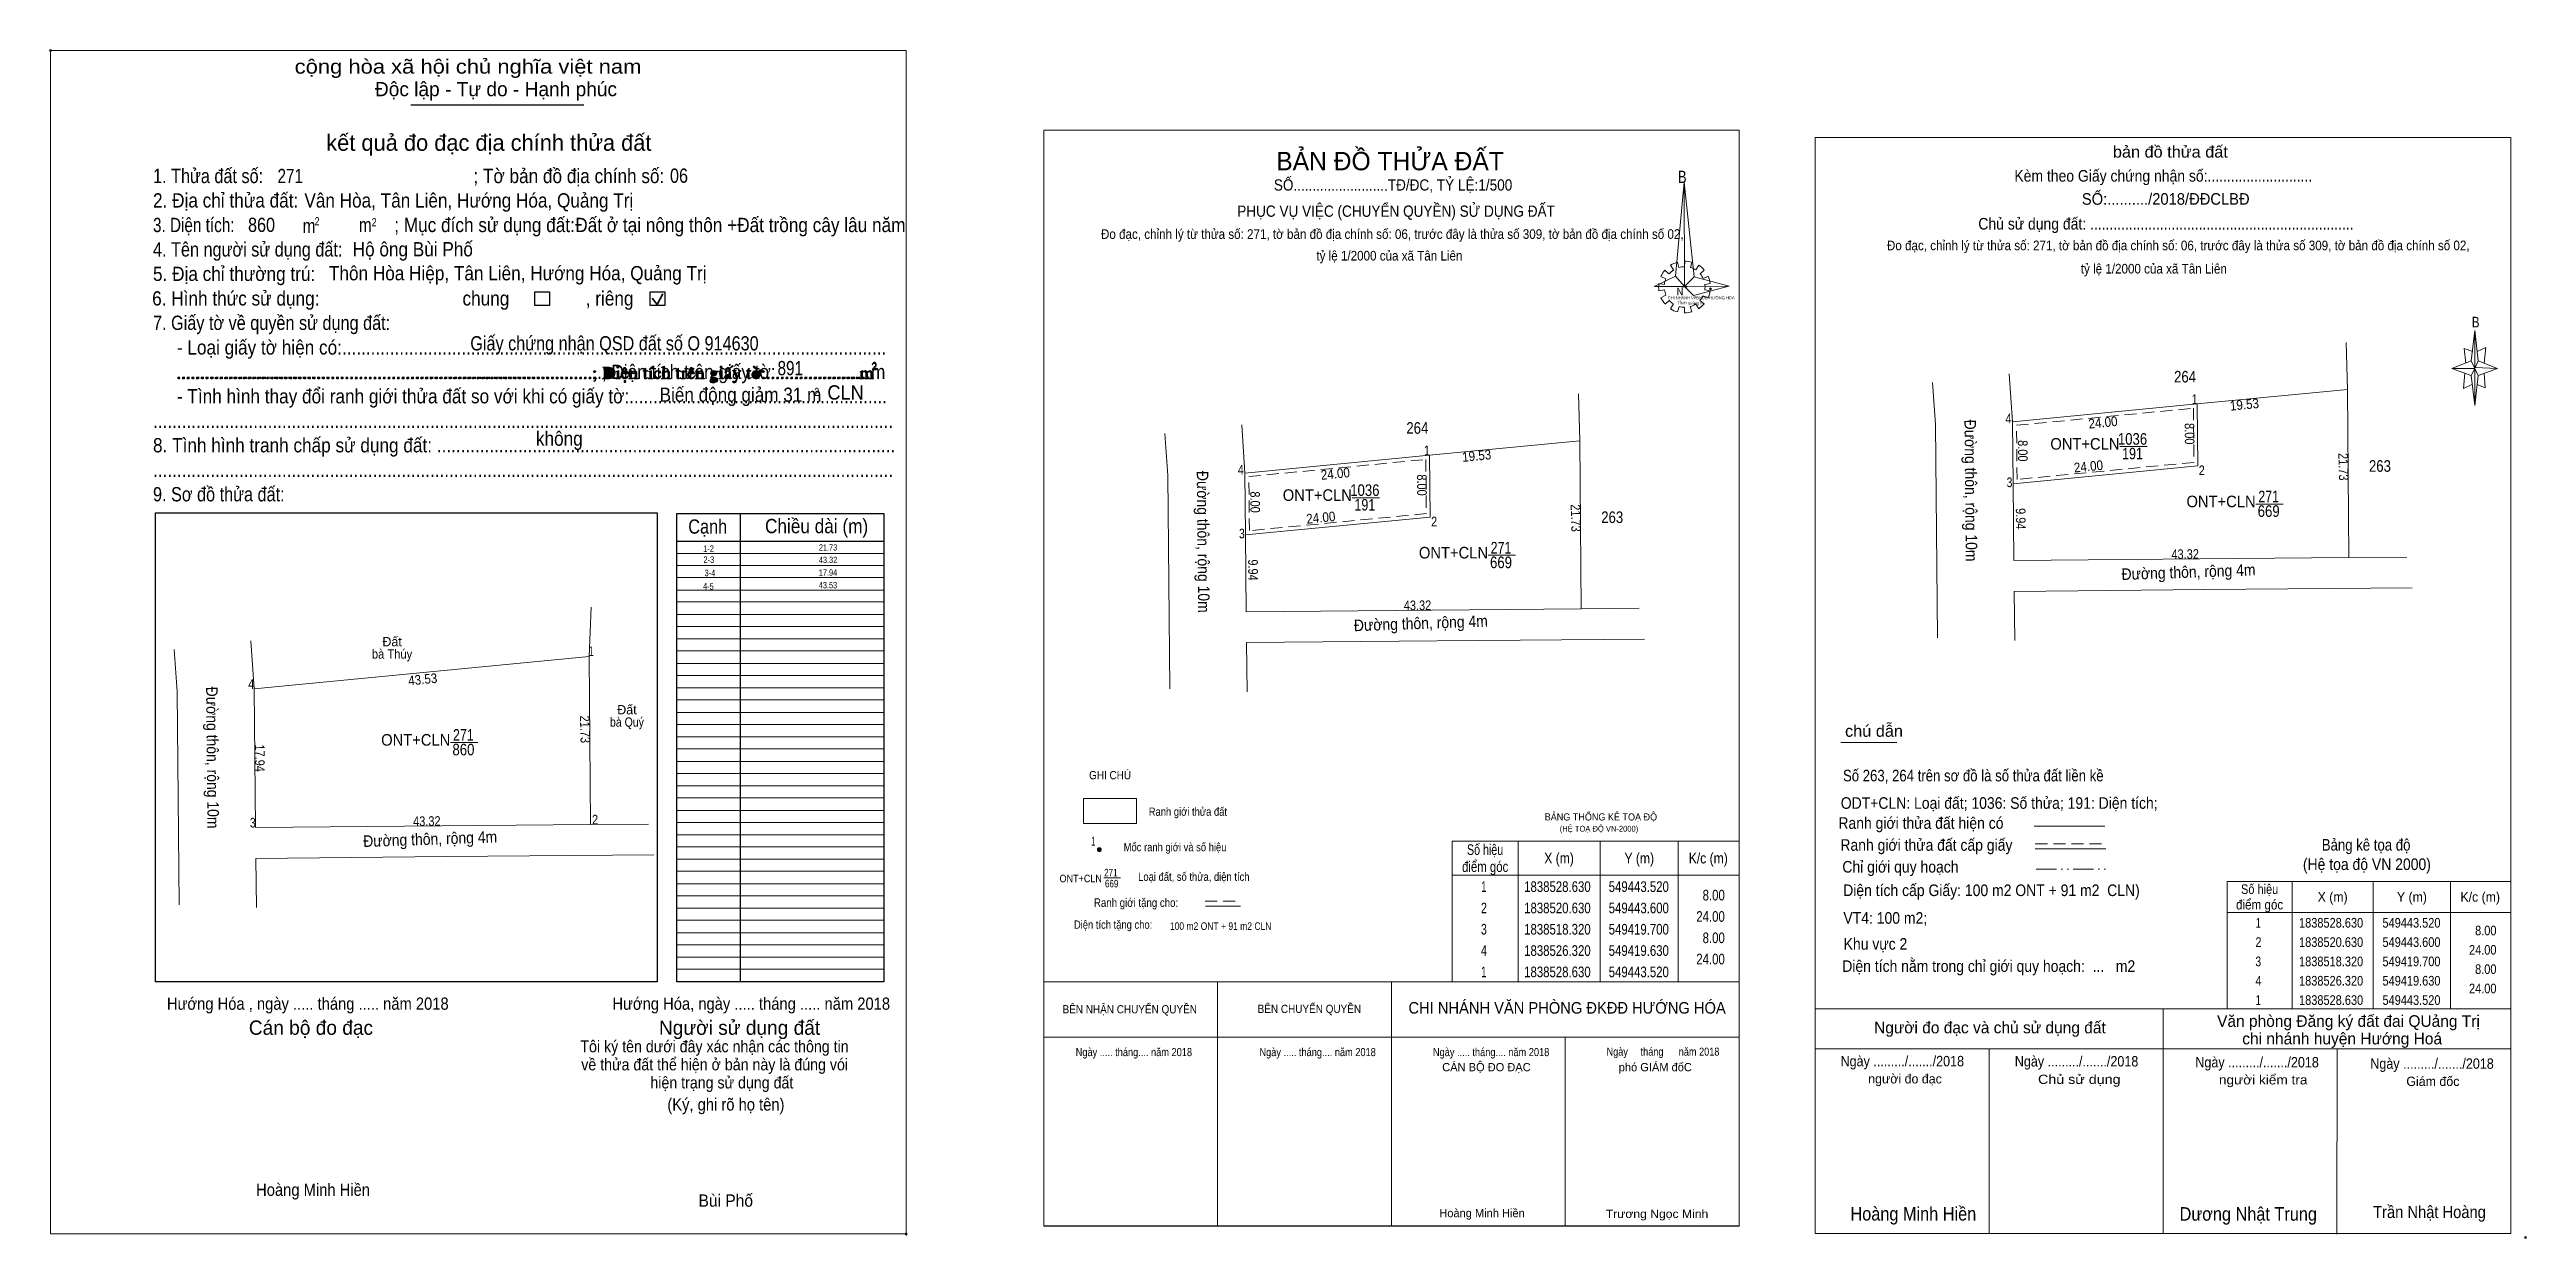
# Model space of a CAD drawing. Header units: metres. Extents: x 549166 to 549875, y 1838421 to 1838574.
# Drawn here: x 549165.6 to 549486.1, y 1838420.7 to 1838574.5 of the extents above; entities that cross this region are included whole.
import ezdxf
from ezdxf.enums import TextEntityAlignment as Align

# ---------------------------------------------------------------- set-up
doc = ezdxf.new("R2010")
doc.units = ezdxf.units.M
doc.header["$LTSCALE"] = 0.52
doc.header["$PDMODE"] = 32
doc.header["$PDSIZE"] = 0.26
doc.linetypes.add('DASH_DOUBLE_DOT', pattern=[9.2, 5, -1.2, 0.3, -1.2, 0.3, -1.2])
doc.linetypes.add('MEDIUM_DASHED', pattern=[4.5, 3, -1.5])
for name, color, linetype, lineweight in [('1', 7, 'Continuous', 13), ('10', 7, 'Continuous', 13), ('17', 7, 'Continuous', 13), ('18', 7, 'Continuous', 25), ('23', 7, 'Continuous', 13), ('5', 7, 'Continuous', 13), ('55', 7, 'Continuous', 13), ('6', 7, 'Continuous', 13), ('63', 7, 'Continuous', 13), ('7', 7, 'Continuous', 13)]:
    doc.layers.add(name, color=color, linetype=linetype, lineweight=lineweight)
doc.layers.add('30', color=7, linetype='Continuous')

msp = doc.modelspace()

# ---------------------------------------------------------------- texts
at = {"layer": '1'}
for s, height, p in [('BẢN ĐỒ THỬA ĐẤT', 2.383, (549339.06, 1838558.87)), ('Đất', 1.2, (549209.92, 1838497.28)), ('Đất', 1.2, (549240.31, 1838488.48))]:
    msp.add_text(s, height=height, dxfattribs=at).set_placement(p, align=Align.CENTER)
for s, height, width, p in [('SỐ.........................TĐ/ĐC, TỶ LỆ:1/500', 1.46, 0.9, (549339.45, 1838556.24)), ('PHỤC VỤ VIỆC (CHUYỂN QUYỀN) SỬ DỤNG ĐẤT', 1.459, 0.9, (549339.84, 1838552.85)), ('1036', 1.5, 0.85, (549435.14, 1838523.36)), ('ONT+CLN', 1.5, 0.95, (549428.98, 1838522.72)), ('191', 1.5, 0.8, (549435.14, 1838521.47)), ('ONT+CLN', 1.5, 0.95, (549329.65, 1838516.09)), ('1036', 1.5, 0.85, (549335.8, 1838516.73)), ('191', 1.5, 0.8, (549335.8, 1838514.84)), ('ONT+CLN', 1.5, 0.95, (549446.6, 1838515.27)), ('669', 1.5, 0.85, (549452.76, 1838514.02)), ('271', 1.5, 0.8, (549452.76, 1838515.91)), ('ONT+CLN', 1.5, 0.95, (549347.27, 1838508.64)), ('669', 1.5, 0.85, (549353.42, 1838507.39)), ('271', 1.5, 0.8, (549353.42, 1838509.28)), ('bà Thúy', 1.2, 0.9, (549209.91, 1838495.68)), ('271', 1.5, 0.8, (549219.14, 1838485.06)), ('bà Quý', 1.2, 0.85, (549240.31, 1838486.88)), ('ONT+CLN', 1.5, 0.95, (549212.98, 1838484.42)), ('860', 1.5, 0.85, (549219.15, 1838483.17)), ('GHI CHÚ', 1.07, 0.9, (549302.83, 1838480.07)), ('Ranh giới thửa đất', 1.07, 0.85, (549312.9, 1838475.35)), ('BẢNG THỐNG KÊ TOẠ ĐỘ ', 0.92, 0.95, (549366.51, 1838474.74)), ('(HỆ TOẠ ĐỘ VN-2000)', 0.7468, 0.9, (549366.1, 1838473.3)), ('1', 1.17, 0.65, (549300.66, 1838471.47)), ('Mốc ranh giới và số hiệu', 1.07, 0.85, (549311.24, 1838470.76)), ('Loại đất, số thửa, diện tích', 1.07, 0.85, (549313.67, 1838466.93)), ('Ranh giới tặng cho:', 1.1, 0.85, (549306.19, 1838463.56)), ('Diện tích tặng cho:', 1.07, 0.85, (549303.22, 1838460.73))]:
    msp.add_text(s, height=height, dxfattribs=dict(at, width=width)).set_placement(p, align=Align.CENTER)
for s, height, width, p in [('B', 1.58, 0.8, (549376.31, 1838557.23)), ('CHI NHÁNH VPĐKĐĐ-HƯỚNG HÓA', 0.3749, 0.95, (549375, 1838542.17)), ('TỈNH quảng trị', 0.375, 1.05, (549376.21, 1838541.51)), ('N', 0.99, 0.9, (549376.15, 1838542.67)), ('271', 0.97, 0.8, (549302.07, 1838467.51)), ('669', 0.97, 0.8, (549302.17, 1838466.09)), ('100 m2 ONT + 91 m2 CLN', 0.97, 0.85, (549310.57, 1838460.59)), ('Hướng Hóa , ngày ..... tháng ..... năm 2018', 1.585, 0.9, (549180.78, 1838450.25)), ('Hoàng Minh Hiền', 1.585, 0.9, (549192.32, 1838426.17)), ('Bùi Phố', 1.585, 0.95, (549249.57, 1838424.77))]:
    msp.add_text(s, height=height, dxfattribs=dict(at, width=width)).set_placement(p)
for s, height, width, p in [('ONT+CLN', 0.97, 0.9, (549301.77, 1838466.75)), ('BÊN NHẬN CHUYỂN QUYỀN', 1.07, 0.9, (549314.07, 1838449.78)), ('BÊN CHUYỂN QUYỀN', 1.07, 0.9, (549335.31, 1838449.83)), ('CHI NHÁNH VĂN PHÒNG ĐKĐĐ HƯỚNG HÓA', 1.496, 0.95, (549382.5, 1838449.75)), ('Ngày ..... tháng.... năm 2018', 1.05, 0.85, (549313.44, 1838444.25)), ('Ngày ..... tháng.... năm 2018', 1.05, 0.85, (549337.22, 1838444.25)), ('Ngày ..... tháng.... năm 2018', 1.05, 0.85, (549359.67, 1838444.25)), ('Ngày     tháng      năm 2018', 1.041, 0.85, (549381.68, 1838444.31)), ('Trương Ngọc Minh', 1.07, 1.1, (549380.25, 1838423.31))]:
    msp.add_text(s, height=height, dxfattribs=dict(at, width=width)).set_placement(p, align=Align.RIGHT)
for s, p in [('CÁN BỘ ĐO ĐẠC', (549357.26, 1838442.29)), ('phó GIÁM đốC', (549378.12, 1838442.29)), ('Hoàng Minh Hiền', (549356.49, 1838423.41))]:
    msp.add_text(s, height=1.07, dxfattribs=at).set_placement(p, align=Align.RIGHT)
at = {"layer": '30', "width": 0.85}
for s, p in [('1-2', (549251.57, 1838509.49)), ('2-3', (549251.6, 1838508.07)), ('3-4', (549251.75, 1838506.35)), ('4-5', (549251.54, 1838504.61))]:
    msp.add_text(s, height=0.845, dxfattribs=at).set_placement(p, align=Align.RIGHT)
at = {"layer": '5'}
for s, height, width, p in [('bản đồ thửa đất', 1.5, 1.05, (549440.04, 1838560.51)), ('Kèm theo Giấy chứng nhận số:...........................', 1.5, 0.9, (549439.12, 1838557.4)), ('SỐ:........../2018/ĐĐCLBĐ', 1.5, 0.95, (549439.44, 1838554.41)), ('Chủ sử dụng đất: ....................................................................', 1.5, 0.9, (549439.47, 1838551.2)), ('B', 1.38, 0.8, (549479.55, 1838538.53))]:
    msp.add_text(s, height=height, dxfattribs=dict(at, width=width)).set_placement(p, align=Align.CENTER)
at = {"layer": '6'}
for s, height, width, p in [('Đất ở tại nông thôn +Đất trồng cây lâu năm', 1.85, 0.9, (549233.62, 1838550.87)), ('Hộ ông Bùi Phố', 1.845, 0.9, (549204.82, 1838547.73)), ('Số 263, 264 trên sơ đồ là số thửa đất liền kề', 1.5, 0.85, (549397.67, 1838479.8)), ('ODT+CLN: Loại đất; 1036: Số thửa; 191: Diện tích;', 1.5, 0.9, (549397.39, 1838476.25)), ('Diện tích cấp Giấy: 100 m2 ONT + 91 m2  CLN)', 1.5, 0.9, (549397.7, 1838464.96)), ('VT4: 100 m2; ', 1.5, 0.9, (549397.73, 1838461.38)), ('Khu vực 2', 1.5, 0.9, (549397.76, 1838458.02)), ('Diện tích nằm trong chỉ giới quy hoạch:  ...   m2', 1.5, 0.9, (549397.58, 1838455.15))]:
    msp.add_text(s, height=height, dxfattribs=dict(at, width=width)).set_placement(p)
for s, height, width, p in [('chú dẫn', 1.5, 1.05, (549401.69, 1838485.57)), ('Ranh giới thửa đất hiện có ', 1.5, 0.9, (549408.01, 1838473.66)), ('Ranh giới thửa đất cấp giấy', 1.5, 0.9, (549408.47, 1838470.82)), ('Bảng kê tọa độ', 1.5, 0.85, (549465.37, 1838470.84)), ('Chỉ giới quy hoạch', 1.5, 0.9, (549405.11, 1838468)), ('(Hệ tọa độ VN 2000)', 1.5, 0.9, (549465.47, 1838468.33)), ('Ngày ........./......./2018', 1.35, 0.9, (549405.35, 1838442.93)), ('Ngày ........./......./2018', 1.35, 0.9, (549427.9, 1838442.91)), ('Chủ sử dụng', 1.2, 1.15, (549428.25, 1838440.65)), ('Ngày ........./......./2018', 1.35, 0.9, (549451.26, 1838442.79)), ('người kiểm tra', 1.2, 1.1, (549452.05, 1838440.59)), ('Ngày ........./......./2018', 1.35, 0.9, (549473.9, 1838442.61)), ('Hoàng Minh Hiền', 1.75, 0.9, (549406.78, 1838422.98)), ('Dương Nhật Trung', 1.75, 0.9, (549450.12, 1838422.96)), ('Trần Nhật Hoàng', 1.58, 0.9, (549473.57, 1838423.3))]:
    msp.add_text(s, height=height, dxfattribs=dict(at, width=width)).set_placement(p, align=Align.CENTER)
for s, height, p in [('Người đo đạc và chủ sử dụng đất', 1.5, (549416.69, 1838447.2)), (' Văn phòng Đăng ký đất đai QUảng Trị', 1.5, (549462.81, 1838448.04)), ('chi nhánh huyện Hướng Hoá', 1.5, (549462.27, 1838445.77)), ('người đo đạc', 1.2, (549405.7, 1838440.72)), ('Giám đốc', 1.2, (549474.01, 1838440.39))]:
    msp.add_text(s, height=height, dxfattribs=at).set_placement(p, align=Align.CENTER)
at = {"layer": '63'}
for s, height, width, p in [('264', 1.5, 0.85, (549441.94, 1838531.41)), ('264', 1.5, 0.85, (549342.59, 1838524.78)), ('263', 1.5, 0.85, (549467.16, 1838519.86)), ('263', 1.5, 0.85, (549367.81, 1838513.23)), ('Số hiệu', 1.378, 0.75, (549351.36, 1838470.28)), ('X (m)', 1.378, 0.85, (549360.93, 1838469.18)), ('Y (m)', 1.378, 0.85, (549371.31, 1838469.18)), ('K/c (m)', 1.378, 0.85, (549380.24, 1838469.18)), ('điểm góc', 1.378, 0.8, (549351.37, 1838468.08)), (' 2', 1.378, 0.75, (549351.02, 1838462.73)), (' 1', 1.378, 0.7, (549351.02, 1838465.49)), ('1838528.630', 1.378, 0.8, (549360.72, 1838465.49)), ('1838520.630', 1.378, 0.8, (549360.72, 1838462.73)), ('549443.520', 1.378, 0.8, (549371.25, 1838465.49)), ('549443.600', 1.378, 0.8, (549371.25, 1838462.73)), ('điểm góc', 1.25, 0.9, (549451.59, 1838463.23)), ('Số hiệu', 1.25, 0.85, (549451.59, 1838465.23)), ('X (m)', 1.25, 0.95, (549461.04, 1838464.23)), ('Y (m)', 1.25, 0.95, (549471.3, 1838464.23)), ('K/c (m)', 1.25, 0.95, (549480.14, 1838464.23)), (' 3', 1.378, 0.75, (549351.01, 1838459.98)), ('1838518.320', 1.378, 0.8, (549360.72, 1838459.98)), ('549419.700', 1.378, 0.8, (549371.25, 1838459.98)), (' 1', 1.25, 0.75, (549451.24, 1838460.88)), ('1838528.630', 1.25, 0.85, (549460.84, 1838460.88)), ('549443.520', 1.25, 0.85, (549471.24, 1838460.88)), (' 4', 1.378, 0.75, (549351.02, 1838457.22)), ('1838526.320', 1.378, 0.8, (549360.72, 1838457.22)), ('549419.630', 1.378, 0.8, (549371.25, 1838457.22)), (' 2', 1.25, 0.85, (549451.24, 1838458.38)), ('1838520.630', 1.25, 0.85, (549460.84, 1838458.38)), ('549443.600', 1.25, 0.85, (549471.24, 1838458.38)), (' 1', 1.378, 0.7, (549351.02, 1838454.46)), ('1838528.630', 1.378, 0.8, (549360.72, 1838454.46)), ('549443.520', 1.378, 0.8, (549371.25, 1838454.46)), (' 4', 1.25, 0.85, (549451.24, 1838453.38)), (' 3', 1.25, 0.8, (549451.23, 1838455.88)), ('1838518.320', 1.25, 0.85, (549460.84, 1838455.88)), ('1838526.320', 1.25, 0.85, (549460.84, 1838453.38)), ('549419.700', 1.25, 0.85, (549471.24, 1838455.88)), ('549419.630', 1.25, 0.85, (549471.24, 1838453.38)), (' 1', 1.25, 0.75, (549451.24, 1838450.88)), ('1838528.630', 1.25, 0.85, (549460.84, 1838450.88)), ('549443.520', 1.25, 0.85, (549471.24, 1838450.88))]:
    msp.add_text(s, height=height, dxfattribs=dict(at, width=width)).set_placement(p, align=Align.CENTER)
for s, height, width, p in [(' 1', 1.25, 0.75, (549443.52, 1838528.63)), (' 4', 1.25, 0.85, (549419.48, 1838526.12)), (' 1', 1.25, 0.75, (549344.18, 1838522)), (' 4', 1.25, 0.85, (549320.14, 1838519.49)), (' 3', 1.25, 0.8, (549419.6, 1838517.87)), (' 2', 1.25, 0.85, (549444.5, 1838519.42)), (' 3', 1.25, 0.8, (549320.26, 1838511.24)), (' 2', 1.25, 0.85, (549345.16, 1838512.79)), ('43.32', 0.81, 0.7, (549267.52, 1838508.05)), ('21.73', 0.81, 0.7, (549267.52, 1838509.67)), ('43.53', 0.81, 0.7, (549267.51, 1838504.79)), ('17.94', 0.815, 0.7, (549267.52, 1838506.41)), (' 1', 1.25, 0.75, (549236.02, 1838496.01)), (' 4', 1.25, 0.85, (549192.09, 1838491.77)), (' 3', 1.25, 0.8, (549192.26, 1838473.83)), (' 2', 1.25, 0.85, (549236.58, 1838474.23)), ('8.00', 1.378, 0.8, (549382.38, 1838464.39)), ('24.00', 1.378, 0.8, (549382.38, 1838461.63)), ('8.00', 1.25, 0.85, (549482.24, 1838459.88)), ('24.00', 1.378, 0.8, (549382.38, 1838456.12)), ('8.00', 1.378, 0.8, (549382.38, 1838458.87)), ('24.00', 1.25, 0.85, (549482.24, 1838457.38)), ('8.00', 1.25, 0.85, (549482.24, 1838454.88)), ('24.00', 1.25, 0.85, (549482.24, 1838452.38))]:
    msp.add_text(s, height=height, dxfattribs=dict(at, width=width)).set_placement(p, align=Align.RIGHT)
for s, height, rotation, width, p in [('19.53', 1.25, 5.513, 0.9, (549449.68, 1838527.94)), ('Đường thôn, rộng 10m', 1.5, 270.557, 0.9, (549413.48, 1838517.42)), ('24.00', 1.25, 5.523, 0.9, (549431.38, 1838525.62)), ('8.00', 1.25, 270.573, 0.85, (549441.9, 1838524.77)), ('19.53', 1.25, 5.513, 0.9, (549350.33, 1838521.31)), ('8.00', 1.25, 270.501, 0.85, (549420.32, 1838522.56)), ('21.73', 1.25, 271.473, 0.85, (549461.82, 1838520.49)), ('Đường thôn, rộng 10m', 1.5, 270.557, 0.9, (549314.14, 1838510.79)), ('24.00', 1.25, 5.523, 0.9, (549332.04, 1838518.99)), ('8.00', 1.25, 270.573, 0.85, (549342.56, 1838518.14)), ('24.00', 1.25, 5.521, 0.9, (549429.5, 1838519.94)), ('8.00', 1.25, 270.501, 0.85, (549320.98, 1838515.93)), ('21.73', 1.25, 271.473, 0.85, (549362.48, 1838513.86)), ('24.00', 1.25, 5.521, 0.9, (549330.16, 1838513.31)), ('9.94', 1.25, 270.543, 0.85, (549420.05, 1838513.77)), ('43.32', 1.25, 0.517, 0.85, (549441.96, 1838508.58)), ('9.94', 1.25, 270.543, 0.85, (549320.71, 1838507.14)), ('Đường thôn, rộng 4m', 1.5, 1.969, 0.9, (549442.41, 1838506.15)), ('43.32', 1.25, 0.517, 0.85, (549342.62, 1838501.95)), ('Đường thôn, rộng 4m', 1.5, 1.969, 0.9, (549343.07, 1838499.52)), ('43.53', 1.25, 5.513, 0.9, (549213.94, 1838492.38)), ('Đường thôn, rộng 10m', 1.5, 270.557, 0.9, (549185.94, 1838482.87)), ('21.73', 1.25, 271.473, 0.85, (549234.27, 1838486.52)), ('17.94', 1.25, 270.543, 0.85, (549192.18, 1838482.8)), ('43.32', 1.25, 0.517, 0.85, (549214.42, 1838474.03)), ('Đường thôn, rộng 4m', 1.5, 1.969, 0.9, (549214.87, 1838471.6))]:
    msp.add_text(s, height=height, rotation=rotation, dxfattribs=dict(at, width=width)).set_placement(p, align=Align.CENTER)
at = {"layer": '7'}
for s, height, width, p in [('cộng hòa xã hội chủ nghĩa việt nam', 1.848, 1.15, (549197.31, 1838571.37)), ('cộng hòa xã hội chủ nghĩa việt nam', 1.848, 1.15, (549197.31, 1838571.37)), ('1. Thửa đất số:', 1.848, 0.85, (549178.98, 1838557.21)), ('1. Thửa đất số:', 1.848, 0.85, (549178.98, 1838557.21)), ('271', 1.845, 0.8, (549195.09, 1838557.21)), ('; Tờ bản đồ địa chính số:', 1.848, 0.9, (549220.44, 1838557.21)), ('; Tờ bản đồ địa chính số:', 1.848, 0.9, (549220.44, 1838557.21)), ('06', 1.845, 0.85, (549245.88, 1838557.25)), ('2. Địa chỉ thửa đất:', 1.848, 0.9, (549178.98, 1838554.05)), ('2. Địa chỉ thửa đất:', 1.848, 0.9, (549178.98, 1838554.05)), ('Vân Hòa, Tân Liên, Hướng Hóa, Quảng Trị', 1.845, 0.9, (549198.57, 1838554.05)), ('3. Diện tích:', 1.848, 0.8, (549178.98, 1838550.87)), ('3. Diện tích:', 1.848, 0.8, (549178.98, 1838550.87)), ('860', 1.84, 0.85, (549191.28, 1838550.89)), ('m', 1.85, 0.8, (549198.35, 1838550.75)), ('2', 1.06, 0.8, (549199.89, 1838551.74)), ('m', 1.85, 0.8, (549205.62, 1838550.87)), ('2', 1.06, 0.8, (549207.28, 1838551.61)), ('; Mục đích sử dụng đất:', 1.848, 0.9, (549210.2, 1838550.87)), ('; Mục đích sử dụng đất:', 1.848, 0.9, (549210.2, 1838550.87)), ('4. Tên người sử dụng đất:', 1.848, 0.85, (549178.98, 1838547.71)), ('4. Tên người sử dụng đất:', 1.848, 0.85, (549178.98, 1838547.71)), ('5. Địa chỉ thường trú:', 1.848, 0.9, (549178.98, 1838544.55)), ('5. Địa chỉ thường trú:', 1.848, 0.9, (549178.98, 1838544.55)), ('Thôn Hòa Hiệp, Tân Liên, Hướng Hóa, Quảng Trị', 1.845, 0.9, (549201.75, 1838544.63)), ('6. Hình thức sử dụng:', 1.848, 0.9, (549178.87, 1838541.37)), ('6. Hình thức sử dụng:', 1.848, 0.9, (549178.87, 1838541.37)), ('chung                , riêng', 1.848, 0.9, (549219.03, 1838541.37)), ('chung                , riêng', 1.848, 0.9, (549219.03, 1838541.37)), ('7. Giấy tờ về quyền sử dụng đất:', 1.848, 0.85, (549178.98, 1838538.21)), ('7. Giấy tờ về quyền sử dụng đất:', 1.848, 0.85, (549178.98, 1838538.21)), ('     - Loại giấy tờ hiện có:..................................................................................................................', 1.848, 0.9, (549178.98, 1838535.03)), ('     - Loại giấy tờ hiện có:..................................................................................................................', 1.848, 0.9, (549178.98, 1838535.03)), ('Giấy chứng nhận QSD đất số O 914630', 1.845, 0.85, (549220.04, 1838535.56)), ('     .........................................................................................; Diện tích trên giấy tờ:....................m', 1.848, 0.9, (549178.98, 1838531.87)), ('891', 1.845, 0.8, (549259.8, 1838532.35)), ('2', 1.06, 0.8, (549272.01, 1838533.03)), ('     - Tình hình thay đổi ranh giới thửa đất so với khi có giấy tờ:......................................................', 1.848, 0.9, (549178.98, 1838528.71)), ('Biến động giảm 31 m', 1.84, 0.9, (549244.54, 1838528.91)), ('2', 1.06, 0.8, (549264.56, 1838529.66)), ('CLN', 1.85, 0.95, (549266.25, 1838529.2)), ('...........................................................................................................................................................', 1.848, 0.9, (549178.98, 1838525.53)), ('không', 1.848, 0.9, (549228.53, 1838523.23)), ('không', 1.848, 0.9, (549228.53, 1838523.23)), ('8. Tình hình tranh chấp sử dụng đất: ................................................................................................', 1.848, 0.9, (549178.98, 1838522.37)), ('8. Tình hình tranh chấp sử dụng đất: ................................................................................................', 1.848, 0.9, (549178.98, 1838522.37)), ('...........................................................................................................................................................', 1.848, 0.9, (549178.98, 1838519.19)), ('...........................................................................................................................................................', 1.848, 0.9, (549178.98, 1838519.19)), ('9. Sơ đồ thửa đất:', 1.848, 0.85, (549178.98, 1838516.03)), ('9. Sơ đồ thửa đất:', 1.848, 0.85, (549178.98, 1838516.03)), ('Cạnh', 1.848, 0.85, (549248.25, 1838511.85)), ('Cạnh', 1.848, 0.85, (549248.25, 1838511.85)), ('Chiều dài (m)', 1.848, 0.9, (549258.18, 1838511.91)), ('Chiều dài (m)', 1.848, 0.9, (549258.18, 1838511.91)), ('Hướng Hóa, ngày ..... tháng ..... năm 2018', 1.585, 0.9, (549238.43, 1838450.25)), ('(Ký, ghi rõ họ tên)', 1.584, 0.9, (549245.54, 1838437.21)), ('(Ký, ghi rõ họ tên)', 1.584, 0.9, (549245.54, 1838437.21))]:
    msp.add_text(s, height=height, dxfattribs=dict(at, width=width)).set_placement(p)
for s, p in [('Độc lập - Tự do - Hạnh phúc', (549207.7, 1838568.45)), ('Độc lập - Tự do - Hạnh phúc', (549207.7, 1838568.45)), ('Cán bộ đo đạc', (549191.38, 1838447.01)), ('Cán bộ đo đạc', (549191.38, 1838447.01)), ('Người sử dụng đất', (549244.45, 1838447.01)), ('Người sử dụng đất', (549244.45, 1838447.01))]:
    msp.add_text(s, height=1.848, dxfattribs=at).set_placement(p)
for s, height, p in [('kết quả đo đạc địa chính thửa đất', 2.112, (549222.44, 1838561.39)), ('kết quả đo đạc địa chính thửa đất', 2.112, (549222.44, 1838561.39)), ('.', 0.528, (549276.44, 1838420.99)), ('.', 0.528, (549276.44, 1838420.99))]:
    msp.add_text(s, height=height, dxfattribs=at).set_placement(p, align=Align.CENTER)
at = {"layer": '7', "width": 0.9}
for s, height, p in [('Đo đạc, chỉnh lý từ thửa số: 271, tờ bản đồ địa chính số: 06, trước đây là thửa số 309, tờ bản đồ địa chính số 02,', 1.25, (549339.35, 1838549.99)), (' tỷ lệ 1/2000 của xã Tân Liên', 1.25, (549338.77, 1838547.19)), ('Đo đạc, chỉnh lý từ thửa số: 271, tờ bản đồ địa chính số: 06, trước đây là thửa số 309, tờ bản đồ địa chính số 02,', 1.25, (549441.06, 1838548.52)), (' tỷ lệ 1/2000 của xã Tân Liên', 1.25, (549437.69, 1838545.51)), ('Tôi ký tên dưới đây xác nhận các thông tin', 1.527, (549251.64, 1838444.75)), ('Tôi ký tên dưới đây xác nhận các thông tin', 1.527, (549251.64, 1838444.75)), ('về thửa đất thể hiện ở bản này là đúng vói', 1.527, (549251.66, 1838442.41)), ('về thửa đất thể hiện ở bản này là đúng vói', 1.527, (549251.66, 1838442.41)), ('hiện trạng sử dụng đất', 1.527, (549252.59, 1838440.07)), ('hiện trạng sử dụng đất', 1.527, (549252.59, 1838440.07))]:
    msp.add_text(s, height=height, dxfattribs=at).set_placement(p, align=Align.CENTER)

# ---------------------------------------------------------------- hatches: boundary and pattern name
at = {"layer": '1'}
h = msp.add_hatch(color=256, dxfattribs=at)
edge = h.paths.add_edge_path()
edge.add_ellipse((549301.44, 1838470.95), major_axis=(0, 0.26), ratio=0.958135, start_angle=0, end_angle=360)
at = {"layer": '7'}
for points in [[(549182.3, 1838532.11), (549182.25, 1838532.11), (549182.2, 1838532.07), (549182.17, 1838531.99), (549182.18, 1838531.95), (549182.21, 1838531.91), (549182.26, 1838531.88), (549182.3, 1838531.87), (549182.36, 1838531.88), (549182.4, 1838531.91), (549182.43, 1838531.95), (549182.44, 1838531.99), (549182.42, 1838532.05), (549182.39, 1838532.08), (549182.35, 1838532.11)], [(549182.9, 1838532.11), (549182.85, 1838532.11), (549182.81, 1838532.07), (549182.77, 1838531.99), (549182.78, 1838531.95), (549182.81, 1838531.91), (549182.86, 1838531.88), (549182.9, 1838531.87), (549182.96, 1838531.88), (549183, 1838531.91), (549183.03, 1838531.95), (549183.04, 1838531.99), (549183.03, 1838532.05), (549183, 1838532.08), (549182.95, 1838532.11)], [(549183.51, 1838532.11), (549183.46, 1838532.11), (549183.41, 1838532.07), (549183.38, 1838531.99), (549183.38, 1838531.95), (549183.42, 1838531.91), (549183.46, 1838531.88), (549183.51, 1838531.87), (549183.56, 1838531.88), (549183.6, 1838531.91), (549183.64, 1838531.95), (549183.64, 1838531.99), (549183.63, 1838532.05), (549183.6, 1838532.08), (549183.56, 1838532.11)], [(549184.11, 1838532.11), (549184.06, 1838532.11), (549184.02, 1838532.07), (549183.98, 1838531.99), (549183.99, 1838531.95), (549184.02, 1838531.91), (549184.07, 1838531.88), (549184.11, 1838531.87), (549184.17, 1838531.88), (549184.21, 1838531.91), (549184.24, 1838531.95), (549184.25, 1838531.99), (549184.24, 1838532.05), (549184.2, 1838532.08), (549184.16, 1838532.11)], [(549184.72, 1838532.11), (549184.67, 1838532.11), (549184.62, 1838532.07), (549184.58, 1838531.99), (549184.6, 1838531.95), (549184.62, 1838531.91), (549184.67, 1838531.88), (549184.72, 1838531.87), (549184.77, 1838531.88), (549184.82, 1838531.91), (549184.84, 1838531.95), (549184.86, 1838531.99), (549184.84, 1838532.05), (549184.81, 1838532.08), (549184.77, 1838532.11)], [(549185.32, 1838532.11), (549185.27, 1838532.11), (549185.23, 1838532.07), (549185.19, 1838531.99), (549185.2, 1838531.95), (549185.23, 1838531.91), (549185.28, 1838531.88), (549185.32, 1838531.87), (549185.38, 1838531.88), (549185.42, 1838531.91), (549185.45, 1838531.95), (549185.46, 1838531.99), (549185.45, 1838532.05), (549185.42, 1838532.08), (549185.37, 1838532.11)], [(549185.93, 1838532.11), (549185.88, 1838532.11), (549185.83, 1838532.07), (549185.8, 1838531.99), (549185.8, 1838531.95), (549185.84, 1838531.91), (549185.88, 1838531.88), (549185.93, 1838531.87), (549185.98, 1838531.88), (549186.02, 1838531.91), (549186.06, 1838531.95), (549186.06, 1838531.99), (549186.05, 1838532.05), (549186.02, 1838532.08), (549185.98, 1838532.11)], [(549186.53, 1838532.11), (549186.48, 1838532.11), (549186.44, 1838532.07), (549186.4, 1838531.99), (549186.41, 1838531.95), (549186.44, 1838531.91), (549186.49, 1838531.88), (549186.53, 1838531.87), (549186.59, 1838531.88), (549186.63, 1838531.91), (549186.66, 1838531.95), (549186.67, 1838531.99), (549186.66, 1838532.05), (549186.62, 1838532.08), (549186.58, 1838532.11)], [(549187.14, 1838532.11), (549187.09, 1838532.11), (549187.04, 1838532.07), (549187, 1838531.99), (549187.02, 1838531.95), (549187.04, 1838531.91), (549187.09, 1838531.88), (549187.14, 1838531.87), (549187.19, 1838531.88), (549187.24, 1838531.91), (549187.26, 1838531.95), (549187.28, 1838531.99), (549187.26, 1838532.05), (549187.23, 1838532.08), (549187.19, 1838532.11)], [(549187.74, 1838532.11), (549187.69, 1838532.11), (549187.65, 1838532.07), (549187.61, 1838531.99), (549187.62, 1838531.95), (549187.65, 1838531.91), (549187.7, 1838531.88), (549187.74, 1838531.87), (549187.8, 1838531.88), (549187.84, 1838531.91), (549187.87, 1838531.95), (549187.88, 1838531.99), (549187.87, 1838532.05), (549187.84, 1838532.08), (549187.79, 1838532.11)], [(549188.35, 1838532.11), (549188.3, 1838532.11), (549188.25, 1838532.07), (549188.22, 1838531.99), (549188.22, 1838531.95), (549188.26, 1838531.91), (549188.3, 1838531.88), (549188.35, 1838531.87), (549188.4, 1838531.88), (549188.44, 1838531.91), (549188.48, 1838531.95), (549188.48, 1838531.99), (549188.47, 1838532.05), (549188.44, 1838532.08), (549188.4, 1838532.11)], [(549188.95, 1838532.11), (549188.9, 1838532.11), (549188.86, 1838532.07), (549188.82, 1838531.99), (549188.83, 1838531.95), (549188.86, 1838531.91), (549188.9, 1838531.88), (549188.95, 1838531.87), (549189, 1838531.88), (549189.05, 1838531.91), (549189.08, 1838531.95), (549189.09, 1838531.99), (549189.08, 1838532.05), (549189.04, 1838532.08), (549189, 1838532.11)], [(549189.56, 1838532.11), (549189.5, 1838532.11), (549189.46, 1838532.07), (549189.42, 1838531.99), (549189.43, 1838531.95), (549189.46, 1838531.91), (549189.51, 1838531.88), (549189.56, 1838531.87), (549189.61, 1838531.88), (549189.65, 1838531.91), (549189.68, 1838531.95), (549189.69, 1838531.99), (549189.68, 1838532.05), (549189.65, 1838532.08), (549189.6, 1838532.11)], [(549190.16, 1838532.11), (549190.11, 1838532.11), (549190.06, 1838532.07), (549190.03, 1838531.99), (549190.04, 1838531.95), (549190.07, 1838531.91), (549190.12, 1838531.88), (549190.16, 1838531.87), (549190.22, 1838531.88), (549190.26, 1838531.91), (549190.29, 1838531.95), (549190.3, 1838531.99), (549190.28, 1838532.05), (549190.25, 1838532.08), (549190.21, 1838532.11)], [(549190.77, 1838532.11), (549190.72, 1838532.11), (549190.67, 1838532.07), (549190.63, 1838531.99), (549190.64, 1838531.95), (549190.67, 1838531.91), (549190.72, 1838531.88), (549190.77, 1838531.87), (549190.82, 1838531.88), (549190.86, 1838531.91), (549190.89, 1838531.95), (549190.9, 1838531.99), (549190.89, 1838532.05), (549190.86, 1838532.08), (549190.82, 1838532.11)], [(549191.37, 1838532.11), (549191.32, 1838532.11), (549191.28, 1838532.07), (549191.24, 1838531.99), (549191.25, 1838531.95), (549191.28, 1838531.91), (549191.32, 1838531.88), (549191.37, 1838531.87), (549191.42, 1838531.88), (549191.47, 1838531.91), (549191.5, 1838531.95), (549191.51, 1838531.99), (549191.5, 1838532.05), (549191.46, 1838532.08), (549191.42, 1838532.11)], [(549191.98, 1838532.11), (549191.92, 1838532.11), (549191.88, 1838532.07), (549191.84, 1838531.99), (549191.85, 1838531.95), (549191.88, 1838531.91), (549191.93, 1838531.88), (549191.98, 1838531.87), (549192.03, 1838531.88), (549192.07, 1838531.91), (549192.1, 1838531.95), (549192.11, 1838531.99), (549192.1, 1838532.05), (549192.07, 1838532.08), (549192.02, 1838532.11)], [(549192.58, 1838532.11), (549192.53, 1838532.11), (549192.48, 1838532.07), (549192.45, 1838531.99), (549192.46, 1838531.95), (549192.49, 1838531.91), (549192.54, 1838531.88), (549192.58, 1838531.87), (549192.64, 1838531.88), (549192.68, 1838531.91), (549192.71, 1838531.95), (549192.72, 1838531.99), (549192.7, 1838532.05), (549192.67, 1838532.08), (549192.63, 1838532.11)], [(549193.18, 1838532.11), (549193.14, 1838532.11), (549193.09, 1838532.07), (549193.05, 1838531.99), (549193.06, 1838531.95), (549193.09, 1838531.91), (549193.14, 1838531.88), (549193.18, 1838531.87), (549193.24, 1838531.88), (549193.28, 1838531.91), (549193.31, 1838531.95), (549193.32, 1838531.99), (549193.31, 1838532.05), (549193.28, 1838532.08), (549193.24, 1838532.11)], [(549193.79, 1838532.11), (549193.74, 1838532.11), (549193.7, 1838532.07), (549193.66, 1838531.99), (549193.67, 1838531.95), (549193.7, 1838531.91), (549193.74, 1838531.88), (549193.79, 1838531.87), (549193.84, 1838531.88), (549193.89, 1838531.91), (549193.92, 1838531.95), (549193.93, 1838531.99), (549193.92, 1838532.05), (549193.88, 1838532.08), (549193.84, 1838532.11)], [(549194.4, 1838532.11), (549194.34, 1838532.11), (549194.3, 1838532.07), (549194.26, 1838531.99), (549194.27, 1838531.95), (549194.3, 1838531.91), (549194.35, 1838531.88), (549194.4, 1838531.87), (549194.45, 1838531.88), (549194.49, 1838531.91), (549194.52, 1838531.95), (549194.53, 1838531.99), (549194.52, 1838532.05), (549194.49, 1838532.08), (549194.44, 1838532.11)], [(549195, 1838532.11), (549194.95, 1838532.11), (549194.9, 1838532.07), (549194.86, 1838531.99), (549194.88, 1838531.95), (549194.9, 1838531.91), (549194.95, 1838531.88), (549195, 1838531.87), (549195.05, 1838531.88), (549195.1, 1838531.91), (549195.12, 1838531.95), (549195.14, 1838531.99), (549195.12, 1838532.05), (549195.09, 1838532.08), (549195.05, 1838532.11)], [(549195.6, 1838532.11), (549195.55, 1838532.11), (549195.51, 1838532.07), (549195.47, 1838531.99), (549195.48, 1838531.95), (549195.51, 1838531.91), (549195.56, 1838531.88), (549195.6, 1838531.87), (549195.66, 1838531.88), (549195.7, 1838531.91), (549195.73, 1838531.95), (549195.74, 1838531.99), (549195.73, 1838532.05), (549195.7, 1838532.08), (549195.65, 1838532.11)], [(549196.21, 1838532.11), (549196.16, 1838532.11), (549196.11, 1838532.07), (549196.08, 1838531.99), (549196.08, 1838531.95), (549196.12, 1838531.91), (549196.16, 1838531.88), (549196.21, 1838531.87), (549196.26, 1838531.88), (549196.3, 1838531.91), (549196.34, 1838531.95), (549196.34, 1838531.99), (549196.33, 1838532.05), (549196.3, 1838532.08), (549196.26, 1838532.11)], [(549196.82, 1838532.11), (549196.76, 1838532.11), (549196.72, 1838532.07), (549196.68, 1838531.99), (549196.69, 1838531.95), (549196.72, 1838531.91), (549196.77, 1838531.88), (549196.82, 1838531.87), (549196.87, 1838531.88), (549196.91, 1838531.91), (549196.94, 1838531.95), (549196.95, 1838531.99), (549196.94, 1838532.05), (549196.9, 1838532.08), (549196.86, 1838532.11)], [(549197.42, 1838532.11), (549197.37, 1838532.11), (549197.32, 1838532.07), (549197.28, 1838531.99), (549197.3, 1838531.95), (549197.32, 1838531.91), (549197.37, 1838531.88), (549197.42, 1838531.87), (549197.47, 1838531.88), (549197.52, 1838531.91), (549197.54, 1838531.95), (549197.56, 1838531.99), (549197.54, 1838532.05), (549197.51, 1838532.08), (549197.47, 1838532.11)], [(549198.02, 1838532.11), (549197.97, 1838532.11), (549197.93, 1838532.07), (549197.89, 1838531.99), (549197.9, 1838531.95), (549197.93, 1838531.91), (549197.98, 1838531.88), (549198.02, 1838531.87), (549198.08, 1838531.88), (549198.12, 1838531.91), (549198.15, 1838531.95), (549198.16, 1838531.99), (549198.15, 1838532.05), (549198.12, 1838532.08), (549198.07, 1838532.11)], [(549198.63, 1838532.11), (549198.58, 1838532.11), (549198.53, 1838532.07), (549198.5, 1838531.99), (549198.5, 1838531.95), (549198.54, 1838531.91), (549198.58, 1838531.88), (549198.63, 1838531.87), (549198.68, 1838531.88), (549198.72, 1838531.91), (549198.76, 1838531.95), (549198.76, 1838531.99), (549198.75, 1838532.05), (549198.72, 1838532.08), (549198.68, 1838532.11)], [(549199.24, 1838532.11), (549199.18, 1838532.11), (549199.14, 1838532.07), (549199.1, 1838531.99), (549199.11, 1838531.95), (549199.14, 1838531.91), (549199.19, 1838531.88), (549199.24, 1838531.87), (549199.29, 1838531.88), (549199.33, 1838531.91), (549199.36, 1838531.95), (549199.37, 1838531.99), (549199.36, 1838532.05), (549199.32, 1838532.08), (549199.28, 1838532.11)], [(549199.84, 1838532.11), (549199.79, 1838532.11), (549199.74, 1838532.07), (549199.7, 1838531.99), (549199.72, 1838531.95), (549199.74, 1838531.91), (549199.79, 1838531.88), (549199.84, 1838531.87), (549199.89, 1838531.88), (549199.94, 1838531.91), (549199.96, 1838531.95), (549199.98, 1838531.99), (549199.96, 1838532.05), (549199.93, 1838532.08), (549199.89, 1838532.11)], [(549200.44, 1838532.11), (549200.39, 1838532.11), (549200.35, 1838532.07), (549200.31, 1838531.99), (549200.32, 1838531.95), (549200.35, 1838531.91), (549200.4, 1838531.88), (549200.44, 1838531.87), (549200.5, 1838531.88), (549200.54, 1838531.91), (549200.57, 1838531.95), (549200.58, 1838531.99), (549200.57, 1838532.05), (549200.54, 1838532.08), (549200.49, 1838532.11)], [(549201.04, 1838532.11), (549201, 1838532.11), (549200.95, 1838532.07), (549200.91, 1838531.99), (549200.92, 1838531.95), (549200.95, 1838531.91), (549201, 1838531.88), (549201.04, 1838531.87), (549201.1, 1838531.88), (549201.14, 1838531.91), (549201.17, 1838531.95), (549201.18, 1838531.99), (549201.17, 1838532.05), (549201.14, 1838532.08), (549201.1, 1838532.11)], [(549201.65, 1838532.11), (549201.6, 1838532.11), (549201.56, 1838532.07), (549201.52, 1838531.99), (549201.53, 1838531.95), (549201.56, 1838531.91), (549201.6, 1838531.88), (549201.65, 1838531.87), (549201.7, 1838531.88), (549201.75, 1838531.91), (549201.78, 1838531.95), (549201.79, 1838531.99), (549201.78, 1838532.05), (549201.74, 1838532.08), (549201.7, 1838532.11)], [(549202.26, 1838532.11), (549202.2, 1838532.11), (549202.16, 1838532.07), (549202.12, 1838531.99), (549202.13, 1838531.95), (549202.16, 1838531.91), (549202.21, 1838531.88), (549202.26, 1838531.87), (549202.31, 1838531.88), (549202.35, 1838531.91), (549202.38, 1838531.95), (549202.39, 1838531.99), (549202.38, 1838532.05), (549202.35, 1838532.08), (549202.3, 1838532.11)], [(549202.86, 1838532.11), (549202.81, 1838532.11), (549202.76, 1838532.07), (549202.73, 1838531.99), (549202.74, 1838531.95), (549202.77, 1838531.91), (549202.82, 1838531.88), (549202.86, 1838531.87), (549202.92, 1838531.88), (549202.96, 1838531.91), (549202.99, 1838531.95), (549203, 1838531.99), (549202.98, 1838532.05), (549202.95, 1838532.08), (549202.91, 1838532.11)], [(549203.46, 1838532.11), (549203.42, 1838532.11), (549203.37, 1838532.07), (549203.33, 1838531.99), (549203.34, 1838531.95), (549203.37, 1838531.91), (549203.42, 1838531.88), (549203.46, 1838531.87), (549203.52, 1838531.88), (549203.56, 1838531.91), (549203.59, 1838531.95), (549203.6, 1838531.99), (549203.59, 1838532.05), (549203.56, 1838532.08), (549203.52, 1838532.11)], [(549204.07, 1838532.11), (549204.02, 1838532.11), (549203.98, 1838532.07), (549203.94, 1838531.99), (549203.95, 1838531.95), (549203.98, 1838531.91), (549204.02, 1838531.88), (549204.07, 1838531.87), (549204.12, 1838531.88), (549204.17, 1838531.91), (549204.2, 1838531.95), (549204.21, 1838531.99), (549204.2, 1838532.05), (549204.16, 1838532.08), (549204.12, 1838532.11)], [(549204.68, 1838532.11), (549204.62, 1838532.11), (549204.58, 1838532.07), (549204.54, 1838531.99), (549204.55, 1838531.95), (549204.58, 1838531.91), (549204.63, 1838531.88), (549204.68, 1838531.87), (549204.73, 1838531.88), (549204.77, 1838531.91), (549204.8, 1838531.95), (549204.81, 1838531.99), (549204.8, 1838532.05), (549204.77, 1838532.08), (549204.72, 1838532.11)], [(549205.28, 1838532.11), (549205.23, 1838532.11), (549205.18, 1838532.07), (549205.15, 1838531.99), (549205.16, 1838531.95), (549205.19, 1838531.91), (549205.24, 1838531.88), (549205.28, 1838531.87), (549205.34, 1838531.88), (549205.38, 1838531.91), (549205.41, 1838531.95), (549205.42, 1838531.99), (549205.4, 1838532.05), (549205.37, 1838532.08), (549205.33, 1838532.11)], [(549205.89, 1838532.11), (549205.84, 1838532.11), (549205.79, 1838532.07), (549205.75, 1838531.99), (549205.76, 1838531.95), (549205.79, 1838531.91), (549205.84, 1838531.88), (549205.89, 1838531.87), (549205.94, 1838531.88), (549205.98, 1838531.91), (549206.01, 1838531.95), (549206.02, 1838531.99), (549206.01, 1838532.05), (549205.98, 1838532.08), (549205.94, 1838532.11)], [(549206.49, 1838532.11), (549206.44, 1838532.11), (549206.4, 1838532.07), (549206.36, 1838531.99), (549206.37, 1838531.95), (549206.4, 1838531.91), (549206.44, 1838531.88), (549206.49, 1838531.87), (549206.54, 1838531.88), (549206.59, 1838531.91), (549206.62, 1838531.95), (549206.63, 1838531.99), (549206.62, 1838532.05), (549206.58, 1838532.08), (549206.54, 1838532.11)], [(549207.1, 1838532.11), (549207.04, 1838532.11), (549207, 1838532.07), (549206.96, 1838531.99), (549206.97, 1838531.95), (549207, 1838531.91), (549207.05, 1838531.88), (549207.1, 1838531.87), (549207.15, 1838531.88), (549207.19, 1838531.91), (549207.22, 1838531.95), (549207.23, 1838531.99), (549207.22, 1838532.05), (549207.19, 1838532.08), (549207.14, 1838532.11)], [(549207.7, 1838532.11), (549207.65, 1838532.11), (549207.6, 1838532.07), (549207.56, 1838531.99), (549207.58, 1838531.95), (549207.6, 1838531.91), (549207.65, 1838531.88), (549207.7, 1838531.87), (549207.75, 1838531.88), (549207.8, 1838531.91), (549207.82, 1838531.95), (549207.84, 1838531.99), (549207.82, 1838532.05), (549207.79, 1838532.08), (549207.75, 1838532.11)], [(549208.3, 1838532.11), (549208.25, 1838532.11), (549208.21, 1838532.07), (549208.17, 1838531.99), (549208.18, 1838531.95), (549208.21, 1838531.91), (549208.26, 1838531.88), (549208.3, 1838531.87), (549208.36, 1838531.88), (549208.4, 1838531.91), (549208.43, 1838531.95), (549208.44, 1838531.99), (549208.43, 1838532.05), (549208.4, 1838532.08), (549208.35, 1838532.11)], [(549208.91, 1838532.11), (549208.86, 1838532.11), (549208.81, 1838532.07), (549208.78, 1838531.99), (549208.78, 1838531.95), (549208.82, 1838531.91), (549208.86, 1838531.88), (549208.91, 1838531.87), (549208.96, 1838531.88), (549209, 1838531.91), (549209.04, 1838531.95), (549209.04, 1838531.99), (549209.03, 1838532.05), (549209, 1838532.08), (549208.96, 1838532.11)], [(549209.51, 1838532.11), (549209.46, 1838532.11), (549209.42, 1838532.07), (549209.38, 1838531.99), (549209.39, 1838531.95), (549209.42, 1838531.91), (549209.47, 1838531.88), (549209.51, 1838531.87), (549209.57, 1838531.88), (549209.61, 1838531.91), (549209.64, 1838531.95), (549209.65, 1838531.99), (549209.64, 1838532.05), (549209.6, 1838532.08), (549209.56, 1838532.11)], [(549210.12, 1838532.11), (549210.07, 1838532.11), (549210.02, 1838532.07), (549209.98, 1838531.99), (549210, 1838531.95), (549210.02, 1838531.91), (549210.07, 1838531.88), (549210.12, 1838531.87), (549210.17, 1838531.88), (549210.22, 1838531.91), (549210.24, 1838531.95), (549210.26, 1838531.99), (549210.24, 1838532.05), (549210.21, 1838532.08), (549210.17, 1838532.11)], [(549210.72, 1838532.11), (549210.67, 1838532.11), (549210.63, 1838532.07), (549210.59, 1838531.99), (549210.6, 1838531.95), (549210.63, 1838531.91), (549210.68, 1838531.88), (549210.72, 1838531.87), (549210.78, 1838531.88), (549210.82, 1838531.91), (549210.85, 1838531.95), (549210.86, 1838531.99), (549210.85, 1838532.05), (549210.82, 1838532.08), (549210.77, 1838532.11)], [(549211.33, 1838532.11), (549211.28, 1838532.11), (549211.23, 1838532.07), (549211.2, 1838531.99), (549211.2, 1838531.95), (549211.24, 1838531.91), (549211.28, 1838531.88), (549211.33, 1838531.87), (549211.38, 1838531.88), (549211.42, 1838531.91), (549211.46, 1838531.95), (549211.46, 1838531.99), (549211.45, 1838532.05), (549211.42, 1838532.08), (549211.38, 1838532.11)], [(549211.93, 1838532.11), (549211.88, 1838532.11), (549211.84, 1838532.07), (549211.8, 1838531.99), (549211.81, 1838531.95), (549211.84, 1838531.91), (549211.89, 1838531.88), (549211.93, 1838531.87), (549211.99, 1838531.88), (549212.03, 1838531.91), (549212.06, 1838531.95), (549212.07, 1838531.99), (549212.06, 1838532.05), (549212.02, 1838532.08), (549211.98, 1838532.11)], [(549212.54, 1838532.11), (549212.49, 1838532.11), (549212.44, 1838532.07), (549212.4, 1838531.99), (549212.42, 1838531.95), (549212.44, 1838531.91), (549212.49, 1838531.88), (549212.54, 1838531.87), (549212.59, 1838531.88), (549212.64, 1838531.91), (549212.66, 1838531.95), (549212.68, 1838531.99), (549212.66, 1838532.05), (549212.63, 1838532.08), (549212.59, 1838532.11)], [(549213.14, 1838532.11), (549213.09, 1838532.11), (549213.05, 1838532.07), (549213.01, 1838531.99), (549213.02, 1838531.95), (549213.05, 1838531.91), (549213.1, 1838531.88), (549213.14, 1838531.87), (549213.2, 1838531.88), (549213.24, 1838531.91), (549213.27, 1838531.95), (549213.28, 1838531.99), (549213.27, 1838532.05), (549213.24, 1838532.08), (549213.19, 1838532.11)], [(549213.75, 1838532.11), (549213.7, 1838532.11), (549213.65, 1838532.07), (549213.61, 1838531.99), (549213.62, 1838531.95), (549213.65, 1838531.91), (549213.7, 1838531.88), (549213.75, 1838531.87), (549213.8, 1838531.88), (549213.84, 1838531.91), (549213.87, 1838531.95), (549213.88, 1838531.99), (549213.87, 1838532.05), (549213.84, 1838532.08), (549213.8, 1838532.11)], [(549214.35, 1838532.11), (549214.3, 1838532.11), (549214.26, 1838532.07), (549214.22, 1838531.99), (549214.23, 1838531.95), (549214.26, 1838531.91), (549214.3, 1838531.88), (549214.35, 1838531.87), (549214.4, 1838531.88), (549214.45, 1838531.91), (549214.48, 1838531.95), (549214.49, 1838531.99), (549214.48, 1838532.05), (549214.44, 1838532.08), (549214.4, 1838532.11)], [(549214.96, 1838532.11), (549214.9, 1838532.11), (549214.86, 1838532.07), (549214.82, 1838531.99), (549214.83, 1838531.95), (549214.86, 1838531.91), (549214.91, 1838531.88), (549214.96, 1838531.87), (549215.01, 1838531.88), (549215.05, 1838531.91), (549215.08, 1838531.95), (549215.09, 1838531.99), (549215.08, 1838532.05), (549215.05, 1838532.08), (549215, 1838532.11)], [(549215.56, 1838532.11), (549215.51, 1838532.11), (549215.46, 1838532.07), (549215.43, 1838531.99), (549215.44, 1838531.95), (549215.47, 1838531.91), (549215.52, 1838531.88), (549215.56, 1838531.87), (549215.62, 1838531.88), (549215.66, 1838531.91), (549215.69, 1838531.95), (549215.7, 1838531.99), (549215.68, 1838532.05), (549215.65, 1838532.08), (549215.61, 1838532.11)], [(549216.17, 1838532.11), (549216.12, 1838532.11), (549216.07, 1838532.07), (549216.03, 1838531.99), (549216.04, 1838531.95), (549216.07, 1838531.91), (549216.12, 1838531.88), (549216.17, 1838531.87), (549216.22, 1838531.88), (549216.26, 1838531.91), (549216.29, 1838531.95), (549216.3, 1838531.99), (549216.29, 1838532.05), (549216.26, 1838532.08), (549216.22, 1838532.11)], [(549216.77, 1838532.11), (549216.72, 1838532.11), (549216.68, 1838532.07), (549216.64, 1838531.99), (549216.65, 1838531.95), (549216.68, 1838531.91), (549216.72, 1838531.88), (549216.77, 1838531.87), (549216.82, 1838531.88), (549216.87, 1838531.91), (549216.9, 1838531.95), (549216.91, 1838531.99), (549216.9, 1838532.05), (549216.86, 1838532.08), (549216.82, 1838532.11)], [(549217.38, 1838532.11), (549217.32, 1838532.11), (549217.28, 1838532.07), (549217.24, 1838531.99), (549217.25, 1838531.95), (549217.28, 1838531.91), (549217.33, 1838531.88), (549217.38, 1838531.87), (549217.43, 1838531.88), (549217.47, 1838531.91), (549217.5, 1838531.95), (549217.51, 1838531.99), (549217.5, 1838532.05), (549217.47, 1838532.08), (549217.42, 1838532.11)], [(549217.98, 1838532.11), (549217.93, 1838532.11), (549217.88, 1838532.07), (549217.85, 1838531.99), (549217.86, 1838531.95), (549217.89, 1838531.91), (549217.94, 1838531.88), (549217.98, 1838531.87), (549218.04, 1838531.88), (549218.08, 1838531.91), (549218.11, 1838531.95), (549218.12, 1838531.99), (549218.1, 1838532.05), (549218.07, 1838532.08), (549218.03, 1838532.11)], [(549218.58, 1838532.11), (549218.54, 1838532.11), (549218.49, 1838532.07), (549218.45, 1838531.99), (549218.46, 1838531.95), (549218.49, 1838531.91), (549218.54, 1838531.88), (549218.58, 1838531.87), (549218.64, 1838531.88), (549218.68, 1838531.91), (549218.71, 1838531.95), (549218.72, 1838531.99), (549218.71, 1838532.05), (549218.68, 1838532.08), (549218.64, 1838532.11)], [(549219.19, 1838532.11), (549219.14, 1838532.11), (549219.1, 1838532.07), (549219.06, 1838531.99), (549219.07, 1838531.95), (549219.1, 1838531.91), (549219.14, 1838531.88), (549219.19, 1838531.87), (549219.24, 1838531.88), (549219.29, 1838531.91), (549219.32, 1838531.95), (549219.33, 1838531.99), (549219.32, 1838532.05), (549219.28, 1838532.08), (549219.24, 1838532.11)], [(549219.79, 1838532.11), (549219.74, 1838532.11), (549219.7, 1838532.07), (549219.66, 1838531.99), (549219.67, 1838531.95), (549219.7, 1838531.91), (549219.75, 1838531.88), (549219.79, 1838531.87), (549219.85, 1838531.88), (549219.89, 1838531.91), (549219.92, 1838531.95), (549219.93, 1838531.99), (549219.92, 1838532.05), (549219.88, 1838532.08), (549219.84, 1838532.11)], [(549220.4, 1838532.11), (549220.35, 1838532.11), (549220.3, 1838532.07), (549220.26, 1838531.99), (549220.28, 1838531.95), (549220.3, 1838531.91), (549220.35, 1838531.88), (549220.4, 1838531.87), (549220.45, 1838531.88), (549220.5, 1838531.91), (549220.52, 1838531.95), (549220.54, 1838531.99), (549220.52, 1838532.05), (549220.49, 1838532.08), (549220.45, 1838532.11)], [(549221, 1838532.11), (549220.95, 1838532.11), (549220.91, 1838532.07), (549220.87, 1838531.99), (549220.88, 1838531.95), (549220.91, 1838531.91), (549220.96, 1838531.88), (549221, 1838531.87), (549221.06, 1838531.88), (549221.1, 1838531.91), (549221.13, 1838531.95), (549221.14, 1838531.99), (549221.13, 1838532.05), (549221.1, 1838532.08), (549221.05, 1838532.11)], [(549221.61, 1838532.11), (549221.56, 1838532.11), (549221.51, 1838532.07), (549221.48, 1838531.99), (549221.48, 1838531.95), (549221.52, 1838531.91), (549221.56, 1838531.88), (549221.61, 1838531.87), (549221.66, 1838531.88), (549221.7, 1838531.91), (549221.74, 1838531.95), (549221.74, 1838531.99), (549221.73, 1838532.05), (549221.7, 1838532.08), (549221.66, 1838532.11)], [(549222.22, 1838532.11), (549222.16, 1838532.11), (549222.12, 1838532.07), (549222.08, 1838531.99), (549222.09, 1838531.95), (549222.12, 1838531.91), (549222.17, 1838531.88), (549222.22, 1838531.87), (549222.27, 1838531.88), (549222.31, 1838531.91), (549222.34, 1838531.95), (549222.35, 1838531.99), (549222.34, 1838532.05), (549222.3, 1838532.08), (549222.26, 1838532.11)], [(549222.82, 1838532.11), (549222.77, 1838532.11), (549222.72, 1838532.07), (549222.68, 1838531.99), (549222.7, 1838531.95), (549222.72, 1838531.91), (549222.77, 1838531.88), (549222.82, 1838531.87), (549222.87, 1838531.88), (549222.92, 1838531.91), (549222.94, 1838531.95), (549222.96, 1838531.99), (549222.94, 1838532.05), (549222.91, 1838532.08), (549222.87, 1838532.11)], [(549223.42, 1838532.11), (549223.37, 1838532.11), (549223.33, 1838532.07), (549223.29, 1838531.99), (549223.3, 1838531.95), (549223.33, 1838531.91), (549223.38, 1838531.88), (549223.42, 1838531.87), (549223.48, 1838531.88), (549223.52, 1838531.91), (549223.55, 1838531.95), (549223.56, 1838531.99), (549223.55, 1838532.05), (549223.52, 1838532.08), (549223.47, 1838532.11)], [(549224.03, 1838532.11), (549223.98, 1838532.11), (549223.93, 1838532.07), (549223.9, 1838531.99), (549223.9, 1838531.95), (549223.94, 1838531.91), (549223.98, 1838531.88), (549224.03, 1838531.87), (549224.08, 1838531.88), (549224.12, 1838531.91), (549224.16, 1838531.95), (549224.16, 1838531.99), (549224.15, 1838532.05), (549224.12, 1838532.08), (549224.08, 1838532.11)], [(549224.64, 1838532.11), (549224.58, 1838532.11), (549224.54, 1838532.07), (549224.5, 1838531.99), (549224.51, 1838531.95), (549224.54, 1838531.91), (549224.59, 1838531.88), (549224.64, 1838531.87), (549224.69, 1838531.88), (549224.73, 1838531.91), (549224.76, 1838531.95), (549224.77, 1838531.99), (549224.76, 1838532.05), (549224.72, 1838532.08), (549224.68, 1838532.11)], [(549225.24, 1838532.11), (549225.19, 1838532.11), (549225.14, 1838532.07), (549225.1, 1838531.99), (549225.12, 1838531.95), (549225.14, 1838531.91), (549225.19, 1838531.88), (549225.24, 1838531.87), (549225.29, 1838531.88), (549225.34, 1838531.91), (549225.36, 1838531.95), (549225.38, 1838531.99), (549225.36, 1838532.05), (549225.33, 1838532.08), (549225.29, 1838532.11)], [(549225.84, 1838532.11), (549225.79, 1838532.11), (549225.75, 1838532.07), (549225.71, 1838531.99), (549225.72, 1838531.95), (549225.75, 1838531.91), (549225.8, 1838531.88), (549225.84, 1838531.87), (549225.9, 1838531.88), (549225.94, 1838531.91), (549225.97, 1838531.95), (549225.98, 1838531.99), (549225.97, 1838532.05), (549225.94, 1838532.08), (549225.89, 1838532.11)], [(549226.45, 1838532.11), (549226.4, 1838532.11), (549226.35, 1838532.07), (549226.31, 1838531.99), (549226.32, 1838531.95), (549226.35, 1838531.91), (549226.4, 1838531.88), (549226.45, 1838531.87), (549226.5, 1838531.88), (549226.54, 1838531.91), (549226.57, 1838531.95), (549226.58, 1838531.99), (549226.57, 1838532.05), (549226.54, 1838532.08), (549226.5, 1838532.11)], [(549227.05, 1838532.11), (549227, 1838532.11), (549226.96, 1838532.07), (549226.92, 1838531.99), (549226.93, 1838531.95), (549226.96, 1838531.91), (549227, 1838531.88), (549227.05, 1838531.87), (549227.1, 1838531.88), (549227.15, 1838531.91), (549227.18, 1838531.95), (549227.19, 1838531.99), (549227.18, 1838532.05), (549227.14, 1838532.08), (549227.1, 1838532.11)], [(549227.66, 1838532.11), (549227.6, 1838532.11), (549227.56, 1838532.07), (549227.52, 1838531.99), (549227.53, 1838531.95), (549227.56, 1838531.91), (549227.61, 1838531.88), (549227.66, 1838531.87), (549227.71, 1838531.88), (549227.75, 1838531.91), (549227.78, 1838531.95), (549227.79, 1838531.99), (549227.78, 1838532.05), (549227.75, 1838532.08), (549227.7, 1838532.11)], [(549228.26, 1838532.11), (549228.21, 1838532.11), (549228.16, 1838532.07), (549228.13, 1838531.99), (549228.14, 1838531.95), (549228.17, 1838531.91), (549228.22, 1838531.88), (549228.26, 1838531.87), (549228.32, 1838531.88), (549228.36, 1838531.91), (549228.39, 1838531.95), (549228.4, 1838531.99), (549228.38, 1838532.05), (549228.35, 1838532.08), (549228.31, 1838532.11)], [(549228.86, 1838532.11), (549228.82, 1838532.11), (549228.77, 1838532.07), (549228.73, 1838531.99), (549228.74, 1838531.95), (549228.77, 1838531.91), (549228.82, 1838531.88), (549228.86, 1838531.87), (549228.92, 1838531.88), (549228.96, 1838531.91), (549228.99, 1838531.95), (549229, 1838531.99), (549228.99, 1838532.05), (549228.96, 1838532.08), (549228.92, 1838532.11)], [(549229.47, 1838532.11), (549229.42, 1838532.11), (549229.38, 1838532.07), (549229.34, 1838531.99), (549229.35, 1838531.95), (549229.38, 1838531.91), (549229.42, 1838531.88), (549229.47, 1838531.87), (549229.52, 1838531.88), (549229.57, 1838531.91), (549229.6, 1838531.95), (549229.61, 1838531.99), (549229.6, 1838532.05), (549229.56, 1838532.08), (549229.52, 1838532.11)], [(549230.08, 1838532.11), (549230.02, 1838532.11), (549229.98, 1838532.07), (549229.94, 1838531.99), (549229.95, 1838531.95), (549229.98, 1838531.91), (549230.03, 1838531.88), (549230.08, 1838531.87), (549230.13, 1838531.88), (549230.17, 1838531.91), (549230.2, 1838531.95), (549230.21, 1838531.99), (549230.2, 1838532.05), (549230.17, 1838532.08), (549230.12, 1838532.11)], [(549230.68, 1838532.11), (549230.63, 1838532.11), (549230.58, 1838532.07), (549230.55, 1838531.99), (549230.56, 1838531.95), (549230.59, 1838531.91), (549230.64, 1838531.88), (549230.68, 1838531.87), (549230.74, 1838531.88), (549230.78, 1838531.91), (549230.81, 1838531.95), (549230.82, 1838531.99), (549230.8, 1838532.05), (549230.77, 1838532.08), (549230.73, 1838532.11)], [(549231.29, 1838532.11), (549231.24, 1838532.11), (549231.19, 1838532.07), (549231.15, 1838531.99), (549231.16, 1838531.95), (549231.19, 1838531.91), (549231.24, 1838531.88), (549231.29, 1838531.87), (549231.34, 1838531.88), (549231.38, 1838531.91), (549231.41, 1838531.95), (549231.42, 1838531.99), (549231.41, 1838532.05), (549231.38, 1838532.08), (549231.34, 1838532.11)], [(549231.89, 1838532.11), (549231.84, 1838532.11), (549231.8, 1838532.07), (549231.76, 1838531.99), (549231.77, 1838531.95), (549231.8, 1838531.91), (549231.84, 1838531.88), (549231.89, 1838531.87), (549231.94, 1838531.88), (549231.99, 1838531.91), (549232.02, 1838531.95), (549232.03, 1838531.99), (549232.02, 1838532.05), (549231.98, 1838532.08), (549231.94, 1838532.11)], [(549232.5, 1838532.11), (549232.44, 1838532.11), (549232.4, 1838532.07), (549232.36, 1838531.99), (549232.37, 1838531.95), (549232.4, 1838531.91), (549232.45, 1838531.88), (549232.5, 1838531.87), (549232.55, 1838531.88), (549232.59, 1838531.91), (549232.62, 1838531.95), (549232.63, 1838531.99), (549232.62, 1838532.05), (549232.58, 1838532.08), (549232.54, 1838532.11)], [(549233.1, 1838532.11), (549233.05, 1838532.11), (549233, 1838532.07), (549232.96, 1838531.99), (549232.98, 1838531.95), (549233, 1838531.91), (549233.05, 1838531.88), (549233.1, 1838531.87), (549233.15, 1838531.88), (549233.2, 1838531.91), (549233.22, 1838531.95), (549233.24, 1838531.99), (549233.22, 1838532.05), (549233.19, 1838532.08), (549233.15, 1838532.11)], [(549233.7, 1838532.11), (549233.65, 1838532.11), (549233.61, 1838532.07), (549233.57, 1838531.99), (549233.58, 1838531.95), (549233.61, 1838531.91), (549233.66, 1838531.88), (549233.7, 1838531.87), (549233.76, 1838531.88), (549233.8, 1838531.91), (549233.83, 1838531.95), (549233.84, 1838531.99), (549233.83, 1838532.05), (549233.8, 1838532.08), (549233.75, 1838532.11)], [(549234.31, 1838532.11), (549234.26, 1838532.11), (549234.21, 1838532.07), (549234.18, 1838531.99), (549234.18, 1838531.95), (549234.22, 1838531.91), (549234.26, 1838531.88), (549234.31, 1838531.87), (549234.36, 1838531.88), (549234.4, 1838531.91), (549234.44, 1838531.95), (549234.44, 1838531.99), (549234.43, 1838532.05), (549234.4, 1838532.08), (549234.36, 1838532.11)], [(549234.91, 1838532.11), (549234.86, 1838532.11), (549234.82, 1838532.07), (549234.78, 1838531.99), (549234.79, 1838531.95), (549234.82, 1838531.91), (549234.87, 1838531.88), (549234.91, 1838531.87), (549234.97, 1838531.88), (549235.01, 1838531.91), (549235.04, 1838531.95), (549235.05, 1838531.99), (549235.04, 1838532.05), (549235, 1838532.08), (549234.96, 1838532.11)], [(549235.52, 1838532.11), (549235.47, 1838532.11), (549235.42, 1838532.07), (549235.38, 1838531.99), (549235.4, 1838531.95), (549235.42, 1838531.91), (549235.47, 1838531.88), (549235.52, 1838531.87), (549235.57, 1838531.88), (549235.62, 1838531.91), (549235.64, 1838531.95), (549235.66, 1838531.99), (549235.64, 1838532.05), (549235.61, 1838532.08), (549235.57, 1838532.11)], [(549236.05, 1838531.53), (549236.15, 1838531.59), (549236.24, 1838531.67), (549236.3, 1838531.78), (549236.33, 1838531.87), (549236.32, 1838531.93), (549236.31, 1838531.97), (549236.28, 1838532.04), (549236.22, 1838532.09), (549236.14, 1838532.11), (549236.07, 1838532.11), (549236.03, 1838532.08), (549236, 1838532.03), (549235.99, 1838531.98), (549236, 1838531.93), (549236.03, 1838531.9), (549236.12, 1838531.87), (549236.2, 1838531.87), (549236.22, 1838531.86), (549236.23, 1838531.83), (549236.21, 1838531.77), (549236.16, 1838531.69), (549236.09, 1838531.61), (549236.03, 1838531.57)], [(549236.28, 1838532.83), (549236.26, 1838532.87), (549236.23, 1838532.91), (549236.14, 1838532.95), (549236.08, 1838532.93), (549236.04, 1838532.91), (549236.01, 1838532.87), (549236, 1838532.83), (549236.01, 1838532.78), (549236.04, 1838532.73), (549236.09, 1838532.71), (549236.14, 1838532.7), (549236.24, 1838532.74), (549236.26, 1838532.79)], [(549237.8, 1838531.87), (549238.03, 1838531.89), (549238.22, 1838531.92), (549238.39, 1838531.99), (549238.53, 1838532.07), (549238.64, 1838532.19), (549238.72, 1838532.31), (549238.76, 1838532.47), (549238.78, 1838532.63), (549238.76, 1838532.82), (549238.71, 1838532.97), (549238.63, 1838533.11), (549238.52, 1838533.22), (549238.37, 1838533.31), (549238.2, 1838533.37), (549238, 1838533.41), (549237.78, 1838533.41), (549237.16, 1838533.41), (549237.26, 1838533.41), (549237.33, 1838533.37), (549237.36, 1838533.33), (549237.37, 1838533.27), (549237.37, 1838532.07), (549237.36, 1838532.01), (549237.33, 1838531.97), (549237.26, 1838531.93), (549237.16, 1838531.91), (549237.16, 1838531.87)], [(549237.6, 1838533.23), (549237.61, 1838533.29), (549237.63, 1838533.33), (549237.67, 1838533.35), (549237.69, 1838533.35), (549237.71, 1838533.35), (549237.74, 1838533.35), (549237.91, 1838533.33), (549238.06, 1838533.31), (549238.19, 1838533.25), (549238.3, 1838533.17), (549238.39, 1838533.07), (549238.46, 1838532.95), (549238.5, 1838532.81), (549238.51, 1838532.65), (549238.5, 1838532.49), (549238.46, 1838532.35), (549238.4, 1838532.25), (549238.3, 1838532.15), (549238.19, 1838532.07), (549238.06, 1838532.01), (549237.9, 1838531.98), (549237.72, 1838531.97), (549237.64, 1838532), (549237.61, 1838532.03), (549237.6, 1838532.09)], [(549239.04, 1838532.07), (549239.03, 1838531.99), (549239, 1838531.95), (549238.95, 1838531.91), (549238.86, 1838531.91), (549238.86, 1838531.87), (549239.43, 1838531.87), (549239.43, 1838531.91), (549239.34, 1838531.91), (549239.28, 1838531.94), (549239.25, 1838531.99), (549239.24, 1838532.05), (549239.24, 1838532.95), (549238.86, 1838532.85), (549238.86, 1838532.81), (549238.89, 1838532.83), (549238.92, 1838532.83), (549238.94, 1838532.83), (549238.96, 1838532.83), (549239, 1838532.83), (549239.02, 1838532.79), (549239.04, 1838532.65)], [(549239.12, 1838533.27), (549239.17, 1838533.29), (549239.21, 1838533.31), (549239.24, 1838533.35), (549239.25, 1838533.39), (549239.24, 1838533.45), (549239.21, 1838533.48), (549239.17, 1838533.51), (549239.12, 1838533.51), (549239.08, 1838533.51), (549239.04, 1838533.48), (549239.01, 1838533.43), (549239, 1838533.39), (549239.01, 1838533.35), (549239.04, 1838533.31)], [(549239.72, 1838532.55), (549240.45, 1838532.55), (549240.42, 1838532.71), (549240.34, 1838532.83), (549240.2, 1838532.91), (549240.04, 1838532.95), (549239.93, 1838532.93), (549239.84, 1838532.91), (549239.75, 1838532.85), (549239.68, 1838532.79), (549239.62, 1838532.7), (549239.58, 1838532.61), (549239.56, 1838532.5), (549239.55, 1838532.39), (549239.58, 1838532.19), (549239.67, 1838532.03), (549239.74, 1838531.95), (549239.82, 1838531.91), (549239.91, 1838531.88), (549240, 1838531.87), (549240.16, 1838531.9), (549240.31, 1838531.99), (549240.42, 1838532.11), (549240.5, 1838532.27), (549240.46, 1838532.29), (549240.39, 1838532.19), (549240.31, 1838532.11), (549240.21, 1838532.05), (549240.1, 1838532.03), (549240.01, 1838532.05), (549239.94, 1838532.08), (549239.86, 1838532.13), (549239.81, 1838532.21), (549239.74, 1838532.37)], [(549240.2, 1838532.61), (549239.72, 1838532.61), (549239.76, 1838532.73), (549239.8, 1838532.8), (549239.88, 1838532.85), (549239.98, 1838532.87), (549240.08, 1838532.85), (549240.15, 1838532.79), (549240.19, 1838532.71)], [(549239.8, 1838532.99), (549240.03, 1838533.23), (549240.26, 1838532.99), (549240.32, 1838532.99), (549240.09, 1838533.35), (549239.97, 1838533.35), (549239.73, 1838532.99)], [(549239.93, 1838531.53), (549239.94, 1838531.47), (549239.96, 1838531.43), (549240, 1838531.39), (549240.04, 1838531.39), (549240.09, 1838531.39), (549240.12, 1838531.43), (549240.16, 1838531.53), (549240.15, 1838531.57), (549240.12, 1838531.61), (549240.08, 1838531.65), (549240.04, 1838531.65), (549240, 1838531.65), (549239.96, 1838531.61)], [(549240.72, 1838532.05), (549240.71, 1838531.99), (549240.68, 1838531.95), (549240.64, 1838531.91), (549240.57, 1838531.91), (549240.57, 1838531.87), (549241.08, 1838531.87), (549241.08, 1838531.91), (549241, 1838531.91), (549240.96, 1838531.95), (549240.93, 1838531.99), (549240.92, 1838532.07), (549240.92, 1838532.71), (549241, 1838532.77), (549241.08, 1838532.83), (549241.14, 1838532.85), (549241.2, 1838532.85), (549241.28, 1838532.83), (549241.34, 1838532.81), (549241.38, 1838532.72), (549241.39, 1838532.59), (549241.39, 1838532.07), (549241.38, 1838531.99), (549241.36, 1838531.95), (549241.31, 1838531.91), (549241.24, 1838531.91), (549241.24, 1838531.87), (549241.75, 1838531.87), (549241.75, 1838531.91), (549241.68, 1838531.91), (549241.63, 1838531.94), (549241.6, 1838531.99), (549241.6, 1838532.05), (549241.6, 1838532.57), (549241.58, 1838532.73), (549241.52, 1838532.85), (549241.43, 1838532.92), (549241.3, 1838532.95), (549241.19, 1838532.93), (549241.08, 1838532.89), (549240.92, 1838532.79), (549240.92, 1838532.95), (549240.57, 1838532.83), (549240.57, 1838532.81), (549240.7, 1838532.79), (549240.71, 1838532.73), (549240.72, 1838532.63)], [(549242.74, 1838532.87), (549242.98, 1838532.87), (549242.98, 1838532.95), (549242.74, 1838532.95), (549242.74, 1838533.27), (549242.63, 1838533.14), (549242.57, 1838533.07), (549242.52, 1838533.01), (549242.4, 1838532.91), (549242.4, 1838532.89), (549242.4, 1838532.88), (549242.43, 1838532.87), (549242.44, 1838532.87), (549242.46, 1838532.87), (549242.54, 1838532.87), (549242.54, 1838532.19), (549242.54, 1838532.05), (549242.58, 1838531.95), (549242.64, 1838531.89), (549242.73, 1838531.87), (549242.81, 1838531.88), (549242.89, 1838531.91), (549242.97, 1838531.97), (549243.04, 1838532.03), (549243.01, 1838532.07), (549242.97, 1838532.02), (549242.92, 1838531.99), (549242.88, 1838531.97), (549242.84, 1838531.97), (549242.79, 1838531.99), (549242.76, 1838532.05), (549242.74, 1838532.23)], [(549243.28, 1838532.65), (549243.28, 1838532.07), (549243.26, 1838531.99), (549243.24, 1838531.95), (549243.18, 1838531.91), (549243.09, 1838531.91), (549243.09, 1838531.87), (549243.66, 1838531.87), (549243.66, 1838531.91), (549243.57, 1838531.91), (549243.52, 1838531.94), (549243.48, 1838531.99), (549243.48, 1838532.05), (549243.48, 1838532.95), (549243.09, 1838532.85), (549243.09, 1838532.81), (549243.12, 1838532.83), (549243.15, 1838532.83), (549243.17, 1838532.83), (549243.19, 1838532.83), (549243.23, 1838532.83), (549243.26, 1838532.79)], [(549243.29, 1838533.09), (549243.64, 1838533.33), (549243.7, 1838533.37), (549243.73, 1838533.41), (549243.74, 1838533.44), (549243.72, 1838533.49), (549243.68, 1838533.51), (549243.6, 1838533.49), (549243.55, 1838533.45), (549243.53, 1838533.43), (549243.2, 1838533.09)], [(549244.68, 1838532.27), (549244.61, 1838532.17), (549244.54, 1838532.11), (549244.44, 1838532.05), (549244.34, 1838532.03), (549244.26, 1838532.05), (549244.19, 1838532.07), (549244.13, 1838532.11), (549244.07, 1838532.19), (549244, 1838532.32), (549243.98, 1838532.48), (549244, 1838532.63), (549244.06, 1838532.75), (549244.16, 1838532.85), (549244.28, 1838532.87), (549244.36, 1838532.87), (549244.42, 1838532.83), (549244.46, 1838532.79), (549244.46, 1838532.72), (549244.5, 1838532.65), (549244.57, 1838532.62), (549244.64, 1838532.65), (549244.68, 1838532.72), (549244.64, 1838532.81), (549244.55, 1838532.89), (549244.44, 1838532.93), (549244.32, 1838532.95), (549244.2, 1838532.93), (549244.09, 1838532.91), (549244, 1838532.85), (549243.92, 1838532.77), (549243.86, 1838532.69), (549243.81, 1838532.6), (549243.79, 1838532.49), (549243.78, 1838532.39), (549243.79, 1838532.28), (549243.81, 1838532.19), (549243.85, 1838532.09), (549243.91, 1838532.01), (549243.98, 1838531.95), (549244.05, 1838531.91), (549244.14, 1838531.88), (549244.23, 1838531.87), (549244.39, 1838531.89), (549244.53, 1838531.98), (549244.62, 1838532.09), (549244.71, 1838532.24)], [(549244.96, 1838532.07), (549244.95, 1838531.99), (549244.92, 1838531.95), (549244.87, 1838531.91), (549244.8, 1838531.91), (549244.8, 1838531.87), (549245.31, 1838531.87), (549245.31, 1838531.91), (549245.24, 1838531.91), (549245.19, 1838531.94), (549245.16, 1838531.99), (549245.16, 1838532.05), (549245.16, 1838532.67), (549245.24, 1838532.75), (549245.33, 1838532.79), (549245.44, 1838532.81), (549245.54, 1838532.79), (549245.6, 1838532.73), (549245.62, 1838532.65), (549245.63, 1838532.54), (549245.63, 1838532.05), (549245.62, 1838531.99), (549245.59, 1838531.94), (549245.54, 1838531.91), (549245.48, 1838531.91), (549245.48, 1838531.87), (549245.98, 1838531.87), (549245.98, 1838531.91), (549245.91, 1838531.91), (549245.86, 1838531.94), (549245.84, 1838531.99), (549245.83, 1838532.05), (549245.83, 1838532.55), (549245.81, 1838532.73), (549245.76, 1838532.85), (549245.66, 1838532.92), (549245.52, 1838532.95), (549245.41, 1838532.93), (549245.32, 1838532.89), (549245.23, 1838532.83), (549245.16, 1838532.75), (549245.16, 1838533.51), (549245.01, 1838533.47), (549244.91, 1838533.43), (549244.86, 1838533.43), (549244.8, 1838533.41), (549244.8, 1838533.37), (549244.85, 1838533.37), (549244.9, 1838533.35), (549244.94, 1838533.35), (549244.96, 1838533.23)], [(549246.97, 1838532.87), (549247.21, 1838532.87), (549247.21, 1838532.95), (549246.97, 1838532.95), (549246.97, 1838533.27), (549246.86, 1838533.14), (549246.8, 1838533.07), (549246.76, 1838533.01), (549246.63, 1838532.91), (549246.63, 1838532.89), (549246.64, 1838532.88), (549246.66, 1838532.87), (549246.68, 1838532.87), (549246.7, 1838532.87), (549246.77, 1838532.87), (549246.77, 1838532.19), (549246.78, 1838532.05), (549246.81, 1838531.95), (549246.87, 1838531.89), (549246.96, 1838531.87), (549247.04, 1838531.88), (549247.12, 1838531.91), (549247.2, 1838531.97), (549247.28, 1838532.03), (549247.24, 1838532.07), (549247.2, 1838532.02), (549247.16, 1838531.99), (549247.11, 1838531.97), (549247.08, 1838531.97), (549247.02, 1838531.99), (549246.99, 1838532.05), (549246.97, 1838532.23)], [(549247.48, 1838532.07), (549247.46, 1838531.99), (549247.44, 1838531.95), (549247.38, 1838531.91), (549247.29, 1838531.91), (549247.29, 1838531.87), (549247.86, 1838531.87), (549247.86, 1838531.91), (549247.77, 1838531.91), (549247.71, 1838531.95), (549247.68, 1838531.99), (549247.68, 1838532.07), (549247.68, 1838532.64), (549247.69, 1838532.69), (549247.73, 1838532.76), (549247.78, 1838532.81), (549247.82, 1838532.83), (549247.9, 1838532.79), (549247.94, 1838532.75), (549247.98, 1838532.75), (549248.05, 1838532.76), (549248.08, 1838532.81), (549248.08, 1838532.83), (549248.08, 1838532.83), (549248.08, 1838532.89), (549248.05, 1838532.91), (549248, 1838532.93), (549247.95, 1838532.95), (549247.86, 1838532.93), (549247.78, 1838532.88), (549247.68, 1838532.76), (549247.68, 1838532.95), (549247.29, 1838532.85), (549247.29, 1838532.81), (549247.38, 1838532.83), (549247.42, 1838532.81), (549247.46, 1838532.77), (549247.47, 1838532.71), (549247.48, 1838532.59)], [(549248.32, 1838532.55), (549249.05, 1838532.55), (549249.02, 1838532.71), (549248.94, 1838532.83), (549248.8, 1838532.91), (549248.63, 1838532.95), (549248.53, 1838532.93), (549248.44, 1838532.91), (549248.35, 1838532.85), (549248.28, 1838532.79), (549248.22, 1838532.7), (549248.18, 1838532.61), (549248.16, 1838532.5), (549248.15, 1838532.39), (549248.18, 1838532.19), (549248.27, 1838532.03), (549248.34, 1838531.95), (549248.42, 1838531.91), (549248.51, 1838531.88), (549248.6, 1838531.87), (549248.76, 1838531.9), (549248.91, 1838531.99), (549249.02, 1838532.11), (549249.1, 1838532.27), (549249.06, 1838532.29), (549248.99, 1838532.19), (549248.91, 1838532.11), (549248.81, 1838532.05), (549248.7, 1838532.03), (549248.61, 1838532.05), (549248.54, 1838532.08), (549248.46, 1838532.13), (549248.41, 1838532.21), (549248.34, 1838532.37)], [(549248.8, 1838532.61), (549248.32, 1838532.61), (549248.36, 1838532.73), (549248.4, 1838532.8), (549248.48, 1838532.85), (549248.58, 1838532.87), (549248.68, 1838532.85), (549248.75, 1838532.79), (549248.79, 1838532.71)], [(549248.4, 1838532.99), (549248.63, 1838533.23), (549248.86, 1838532.99), (549248.92, 1838532.99), (549248.69, 1838533.35), (549248.57, 1838533.35), (549248.33, 1838532.99)], [(549249.32, 1838532.05), (549249.31, 1838531.99), (549249.28, 1838531.95), (549249.24, 1838531.91), (549249.17, 1838531.91), (549249.17, 1838531.87), (549249.68, 1838531.87), (549249.68, 1838531.91), (549249.6, 1838531.91), (549249.56, 1838531.95), (549249.53, 1838531.99), (549249.52, 1838532.07), (549249.52, 1838532.71), (549249.6, 1838532.77), (549249.68, 1838532.83), (549249.74, 1838532.85), (549249.8, 1838532.85), (549249.88, 1838532.83), (549249.94, 1838532.81), (549249.98, 1838532.72), (549249.99, 1838532.59), (549249.99, 1838532.07), (549249.98, 1838531.99), (549249.96, 1838531.95), (549249.91, 1838531.91), (549249.84, 1838531.91), (549249.84, 1838531.87), (549250.35, 1838531.87), (549250.35, 1838531.91), (549250.28, 1838531.91), (549250.23, 1838531.94), (549250.2, 1838531.99), (549250.2, 1838532.05), (549250.2, 1838532.57), (549250.18, 1838532.73), (549250.12, 1838532.85), (549250.03, 1838532.92), (549249.9, 1838532.95), (549249.79, 1838532.93), (549249.68, 1838532.89), (549249.52, 1838532.79), (549249.52, 1838532.95), (549249.17, 1838532.83), (549249.17, 1838532.81), (549249.3, 1838532.79), (549249.31, 1838532.73), (549249.32, 1838532.63)], [(549252.1, 1838532.87), (549252.04, 1838532.87), (549251.98, 1838532.87), (549251.74, 1838532.9), (549251.64, 1838532.93), (549251.54, 1838532.95), (549251.38, 1838532.92), (549251.26, 1838532.85), (549251.16, 1838532.73), (549251.14, 1838532.58), (549251.15, 1838532.48), (549251.2, 1838532.39), (549251.26, 1838532.33), (549251.36, 1838532.27), (549251.26, 1838532.21), (549251.19, 1838532.13), (549251.14, 1838532.03), (549251.16, 1838531.99), (549251.19, 1838531.95), (549251.28, 1838531.91), (549251.14, 1838531.79), (549251.06, 1838531.69), (549251.04, 1838531.61), (549251.06, 1838531.51), (549251.14, 1838531.43), (549251.28, 1838531.35), (549251.45, 1838531.33), (549251.65, 1838531.36), (549251.85, 1838531.45), (549251.95, 1838531.51), (549252.02, 1838531.59), (549252.06, 1838531.68), (549252.08, 1838531.77), (549252.06, 1838531.91), (549252, 1838531.99), (549251.91, 1838532.03), (549251.78, 1838532.07), (549251.5, 1838532.07), (549251.44, 1838532.07), (549251.39, 1838532.07), (549251.29, 1838532.11), (549251.29, 1838532.13), (549251.34, 1838532.2), (549251.42, 1838532.25), (549251.49, 1838532.25), (549251.55, 1838532.24), (549251.7, 1838532.27), (549251.83, 1838532.34), (549251.91, 1838532.45), (549251.94, 1838532.61), (549251.94, 1838532.65), (549251.93, 1838532.71), (549251.89, 1838532.81), (549252.1, 1838532.81)], [(549251.32, 1838531.87), (549251.36, 1838531.87), (549251.42, 1838531.87), (549251.45, 1838531.87), (549251.48, 1838531.87), (549251.56, 1838531.87), (549251.68, 1838531.87), (549251.84, 1838531.85), (549251.94, 1838531.83), (549251.99, 1838531.79), (549252.01, 1838531.73), (549251.98, 1838531.61), (549251.88, 1838531.53), (549251.74, 1838531.49), (549251.55, 1838531.47), (549251.39, 1838531.48), (549251.28, 1838531.53), (549251.22, 1838531.57), (549251.21, 1838531.65), (549251.25, 1838531.77)], [(549251.34, 1838532.67), (549251.35, 1838532.75), (549251.38, 1838532.81), (549251.43, 1838532.87), (549251.52, 1838532.87), (549251.61, 1838532.85), (549251.68, 1838532.75), (549251.73, 1838532.64), (549251.74, 1838532.53), (549251.73, 1838532.45), (549251.7, 1838532.37), (549251.65, 1838532.33), (549251.57, 1838532.31), (549251.51, 1838532.31), (549251.46, 1838532.33), (549251.42, 1838532.37), (549251.38, 1838532.43), (549251.35, 1838532.54)], [(549252.41, 1838532.07), (549252.4, 1838531.99), (549252.38, 1838531.95), (549252.32, 1838531.91), (549252.23, 1838531.91), (549252.23, 1838531.87), (549252.8, 1838531.87), (549252.8, 1838531.91), (549252.71, 1838531.91), (549252.65, 1838531.94), (549252.62, 1838531.99), (549252.62, 1838532.05), (549252.62, 1838532.95), (549252.23, 1838532.85), (549252.23, 1838532.81), (549252.26, 1838532.83), (549252.28, 1838532.83), (549252.3, 1838532.83), (549252.33, 1838532.83), (549252.37, 1838532.83), (549252.4, 1838532.79), (549252.41, 1838532.65)], [(549252.5, 1838533.27), (549252.54, 1838533.29), (549252.58, 1838533.31), (549252.61, 1838533.35), (549252.62, 1838533.39), (549252.61, 1838533.45), (549252.58, 1838533.48), (549252.54, 1838533.51), (549252.5, 1838533.51), (549252.45, 1838533.51), (549252.41, 1838533.48), (549252.38, 1838533.43), (549252.37, 1838533.39), (549252.38, 1838533.35), (549252.41, 1838533.31)], [(549253.72, 1838532.05), (549253.72, 1838532.55), (549253.7, 1838532.73), (549253.65, 1838532.85), (549253.54, 1838532.93), (549253.38, 1838532.95), (549253.27, 1838532.93), (549253.17, 1838532.9), (549253.08, 1838532.85), (549253.01, 1838532.77), (549252.98, 1838532.69), (549253.01, 1838532.63), (549253.09, 1838532.61), (549253.17, 1838532.63), (549253.2, 1838532.7), (549253.2, 1838532.75), (549253.2, 1838532.79), (549253.2, 1838532.82), (549253.26, 1838532.87), (549253.35, 1838532.87), (549253.44, 1838532.86), (549253.49, 1838532.81), (549253.52, 1838532.71), (549253.52, 1838532.55), (549253.28, 1838532.46), (549253.04, 1838532.33), (549252.96, 1838532.23), (549252.94, 1838532.11), (549252.94, 1838532.06), (549252.96, 1838532.01), (549253.01, 1838531.94), (549253.09, 1838531.89), (549253.19, 1838531.87), (549253.27, 1838531.89), (549253.31, 1838531.89), (549253.36, 1838531.91), (549253.53, 1838532.03), (549253.54, 1838531.97), (549253.57, 1838531.92), (549253.63, 1838531.89), (549253.7, 1838531.87), (549253.81, 1838531.91), (549253.9, 1838531.99), (549253.9, 1838532.03), (549253.83, 1838531.99), (549253.78, 1838531.98), (549253.74, 1838532)], [(549253.14, 1838532.99), (549253.37, 1838533.22), (549253.6, 1838532.99), (549253.66, 1838532.99), (549253.43, 1838533.35), (549253.31, 1838533.35), (549253.08, 1838532.99)], [(549253.52, 1838532.51), (549253.52, 1838532.09), (549253.49, 1838532.05), (549253.43, 1838532.02), (549253.32, 1838531.99), (549253.24, 1838532.01), (549253.19, 1838532.05), (549253.16, 1838532.11), (549253.15, 1838532.19), (549253.16, 1838532.25), (549253.18, 1838532.31), (549253.22, 1838532.37), (549253.28, 1838532.41)], [(549253.67, 1838533.27), (549253.96, 1838533.44), (549254.01, 1838533.47), (549254.05, 1838533.53), (549254.02, 1838533.57), (549254, 1838533.59), (549253.93, 1838533.57), (549253.87, 1838533.53), (549253.6, 1838533.27)], [(549254.61, 1838532.15), (549254.34, 1838532.75), (549254.32, 1838532.81), (549254.31, 1838532.85), (549254.32, 1838532.87), (549254.34, 1838532.89), (549254.45, 1838532.91), (549254.45, 1838532.95), (549253.96, 1838532.95), (549253.96, 1838532.91), (549254.04, 1838532.88), (549254.09, 1838532.81), (549254.5, 1838531.93), (549254.5, 1838531.91), (549254.49, 1838531.87), (549254.48, 1838531.81), (549254.37, 1838531.61), (549254.32, 1838531.56), (549254.28, 1838531.55), (549254.26, 1838531.55), (549254.18, 1838531.57), (549254.12, 1838531.59), (549254.05, 1838531.57), (549254, 1838531.53), (549253.99, 1838531.48), (549254.01, 1838531.41), (549254.08, 1838531.35), (549254.17, 1838531.33), (549254.28, 1838531.35), (549254.37, 1838531.43), (549254.44, 1838531.51), (549254.5, 1838531.63), (549254.58, 1838531.85), (549254.94, 1838532.77), (549254.99, 1838532.87), (549255.03, 1838532.89), (549255.06, 1838532.91), (549255.06, 1838532.95), (549254.74, 1838532.95), (549254.74, 1838532.91), (549254.83, 1838532.89), (549254.86, 1838532.85), (549254.85, 1838532.81)], [(549256.11, 1838532.87), (549256.35, 1838532.87), (549256.35, 1838532.95), (549256.11, 1838532.95), (549256.11, 1838533.27), (549256, 1838533.14), (549255.94, 1838533.07), (549255.89, 1838533.01), (549255.77, 1838532.91), (549255.76, 1838532.89), (549255.78, 1838532.88), (549255.8, 1838532.87), (549255.81, 1838532.87), (549255.83, 1838532.87), (549255.9, 1838532.87), (549255.9, 1838532.19), (549255.92, 1838532.05), (549255.95, 1838531.95), (549256, 1838531.89), (549256.1, 1838531.87), (549256.18, 1838531.88), (549256.26, 1838531.91), (549256.34, 1838531.97), (549256.41, 1838532.03), (549256.38, 1838532.07), (549256.34, 1838532.02), (549256.29, 1838531.99), (549256.25, 1838531.97), (549256.22, 1838531.97), (549256.16, 1838531.99), (549256.12, 1838532.05), (549256.11, 1838532.23)], [(549257.45, 1838532.75), (549257.48, 1838532.75), (549257.52, 1838532.76), (549257.59, 1838532.79), (549257.66, 1838532.87), (549257.68, 1838532.95), (549257.67, 1838532.99), (549257.64, 1838533.03), (549257.6, 1838533.07), (549257.55, 1838533.07), (549257.47, 1838533.05), (549257.44, 1838532.98), (549257.44, 1838532.97), (549257.44, 1838532.95), (549257.46, 1838532.91), (549257.49, 1838532.89), (549257.51, 1838532.87), (549257.52, 1838532.85), (549257.5, 1838532.83), (549257.46, 1838532.8), (549257.4, 1838532.79), (549257.32, 1838532.86), (549257.22, 1838532.91), (549257.12, 1838532.93), (549257, 1838532.95), (549256.88, 1838532.93), (549256.78, 1838532.91), (549256.69, 1838532.85), (549256.61, 1838532.79), (549256.55, 1838532.71), (549256.51, 1838532.61), (549256.48, 1838532.51), (549256.48, 1838532.39), (549256.48, 1838532.29), (549256.51, 1838532.19), (549256.56, 1838532.11), (549256.62, 1838532.03), (549256.7, 1838531.95), (549256.8, 1838531.91), (549256.9, 1838531.88), (549257, 1838531.87), (549257.12, 1838531.88), (549257.23, 1838531.91), (549257.32, 1838531.97), (549257.4, 1838532.04), (549257.47, 1838532.13), (549257.52, 1838532.23), (549257.54, 1838532.33), (549257.55, 1838532.44), (549257.52, 1838532.61), (549257.49, 1838532.69)], [(549257.2, 1838533.07), (549256.87, 1838533.43), (549256.8, 1838533.49), (549256.76, 1838533.51), (549256.73, 1838533.51), (549256.68, 1838533.49), (549256.66, 1838533.42), (549256.69, 1838533.35), (549256.76, 1838533.31), (549257.1, 1838533.07)], [(549257.32, 1838532.33), (549257.3, 1838532.18), (549257.25, 1838532.06), (549257.16, 1838531.97), (549257.05, 1838531.93), (549256.97, 1838531.95), (549256.9, 1838531.98), (549256.84, 1838532.03), (549256.8, 1838532.11), (549256.73, 1838532.29), (549256.71, 1838532.51), (549256.73, 1838532.65), (549256.78, 1838532.77), (549256.87, 1838532.85), (549256.98, 1838532.87), (549257.09, 1838532.85), (549257.18, 1838532.79), (549257.24, 1838532.69), (549257.29, 1838532.57)], [(549257.96, 1838532.95), (549257.9, 1838532.93), (549257.86, 1838532.91), (549257.83, 1838532.87), (549257.82, 1838532.83), (549257.83, 1838532.77), (549257.86, 1838532.73), (549257.9, 1838532.71), (549257.96, 1838532.7), (549258.05, 1838532.73), (549258.08, 1838532.77), (549258.09, 1838532.83), (549258.08, 1838532.87), (549258.05, 1838532.91), (549258.01, 1838532.93)], [(549257.96, 1838532.11), (549257.9, 1838532.11), (549257.86, 1838532.07), (549257.83, 1838532.03), (549257.82, 1838531.99), (549257.83, 1838531.95), (549257.86, 1838531.91), (549257.9, 1838531.88), (549257.96, 1838531.87), (549258.01, 1838531.88), (549258.05, 1838531.91), (549258.08, 1838531.95), (549258.09, 1838531.99), (549258.08, 1838532.05), (549258.05, 1838532.09), (549258.01, 1838532.11)], [(549258.6, 1838532.11), (549258.54, 1838532.11), (549258.5, 1838532.07), (549258.46, 1838531.99), (549258.47, 1838531.95), (549258.5, 1838531.91), (549258.55, 1838531.88), (549258.6, 1838531.87), (549258.65, 1838531.88), (549258.69, 1838531.91), (549258.72, 1838531.95), (549258.73, 1838531.99), (549258.72, 1838532.05), (549258.68, 1838532.08), (549258.64, 1838532.11)], [(549259.2, 1838532.11), (549259.15, 1838532.11), (549259.1, 1838532.07), (549259.06, 1838531.99), (549259.08, 1838531.95), (549259.1, 1838531.91), (549259.15, 1838531.88), (549259.2, 1838531.87), (549259.25, 1838531.88), (549259.3, 1838531.91), (549259.32, 1838531.95), (549259.34, 1838531.99), (549259.32, 1838532.05), (549259.29, 1838532.08), (549259.25, 1838532.11)], [(549259.8, 1838532.11), (549259.75, 1838532.11), (549259.7, 1838532.07), (549259.67, 1838531.99), (549259.68, 1838531.95), (549259.71, 1838531.91), (549259.76, 1838531.88), (549259.8, 1838531.87), (549259.86, 1838531.88), (549259.9, 1838531.91), (549259.93, 1838531.95), (549259.94, 1838531.99), (549259.92, 1838532.05), (549259.89, 1838532.08), (549259.85, 1838532.11)], [(549260.4, 1838532.11), (549260.36, 1838532.11), (549260.31, 1838532.07), (549260.27, 1838531.99), (549260.28, 1838531.95), (549260.31, 1838531.91), (549260.36, 1838531.88), (549260.4, 1838531.87), (549260.46, 1838531.88), (549260.5, 1838531.91), (549260.53, 1838531.95), (549260.54, 1838531.99), (549260.53, 1838532.05), (549260.5, 1838532.08), (549260.46, 1838532.11)], [(549261.01, 1838532.11), (549260.96, 1838532.11), (549260.92, 1838532.07), (549260.88, 1838531.99), (549260.89, 1838531.95), (549260.92, 1838531.91), (549260.96, 1838531.88), (549261.01, 1838531.87), (549261.06, 1838531.88), (549261.11, 1838531.91), (549261.14, 1838531.95), (549261.15, 1838531.99), (549261.14, 1838532.05), (549261.1, 1838532.08), (549261.06, 1838532.11)], [(549261.62, 1838532.11), (549261.56, 1838532.11), (549261.52, 1838532.07), (549261.48, 1838531.99), (549261.49, 1838531.95), (549261.52, 1838531.91), (549261.57, 1838531.88), (549261.62, 1838531.87), (549261.67, 1838531.88), (549261.71, 1838531.91), (549261.74, 1838531.95), (549261.75, 1838531.99), (549261.74, 1838532.05), (549261.71, 1838532.08), (549261.66, 1838532.11)], [(549262.22, 1838532.11), (549262.17, 1838532.11), (549262.12, 1838532.07), (549262.09, 1838531.99), (549262.1, 1838531.95), (549262.13, 1838531.91), (549262.18, 1838531.88), (549262.22, 1838531.87), (549262.28, 1838531.88), (549262.32, 1838531.91), (549262.35, 1838531.95), (549262.36, 1838531.99), (549262.34, 1838532.05), (549262.31, 1838532.08), (549262.27, 1838532.11)], [(549262.82, 1838532.11), (549262.78, 1838532.11), (549262.73, 1838532.07), (549262.69, 1838531.99), (549262.7, 1838531.95), (549262.73, 1838531.91), (549262.78, 1838531.88), (549262.82, 1838531.87), (549262.88, 1838531.88), (549262.92, 1838531.91), (549262.95, 1838531.95), (549262.96, 1838531.99), (549262.95, 1838532.05), (549262.92, 1838532.08), (549262.88, 1838532.11)], [(549263.43, 1838532.11), (549263.38, 1838532.11), (549263.34, 1838532.07), (549263.3, 1838531.99), (549263.31, 1838531.95), (549263.34, 1838531.91), (549263.38, 1838531.88), (549263.43, 1838531.87), (549263.48, 1838531.88), (549263.53, 1838531.91), (549263.56, 1838531.95), (549263.57, 1838531.99), (549263.56, 1838532.05), (549263.52, 1838532.08), (549263.48, 1838532.11)], [(549264.04, 1838532.11), (549263.98, 1838532.11), (549263.94, 1838532.07), (549263.9, 1838531.99), (549263.91, 1838531.95), (549263.94, 1838531.91), (549263.99, 1838531.88), (549264.04, 1838531.87), (549264.09, 1838531.88), (549264.13, 1838531.91), (549264.16, 1838531.95), (549264.17, 1838531.99), (549264.16, 1838532.05), (549264.13, 1838532.08), (549264.08, 1838532.11)], [(549264.64, 1838532.11), (549264.59, 1838532.11), (549264.54, 1838532.07), (549264.51, 1838531.99), (549264.52, 1838531.95), (549264.55, 1838531.91), (549264.6, 1838531.88), (549264.64, 1838531.87), (549264.7, 1838531.88), (549264.74, 1838531.91), (549264.77, 1838531.95), (549264.78, 1838531.99), (549264.76, 1838532.05), (549264.73, 1838532.08), (549264.69, 1838532.11)], [(549265.25, 1838532.11), (549265.2, 1838532.11), (549265.15, 1838532.07), (549265.11, 1838531.99), (549265.12, 1838531.95), (549265.15, 1838531.91), (549265.2, 1838531.88), (549265.25, 1838531.87), (549265.3, 1838531.88), (549265.34, 1838531.91), (549265.37, 1838531.95), (549265.38, 1838531.99), (549265.37, 1838532.05), (549265.34, 1838532.08), (549265.3, 1838532.11)], [(549265.85, 1838532.11), (549265.8, 1838532.11), (549265.76, 1838532.07), (549265.72, 1838531.99), (549265.73, 1838531.95), (549265.76, 1838531.91), (549265.8, 1838531.88), (549265.85, 1838531.87), (549265.9, 1838531.88), (549265.95, 1838531.91), (549265.98, 1838531.95), (549265.99, 1838531.99), (549265.98, 1838532.05), (549265.94, 1838532.08), (549265.9, 1838532.11)], [(549266.46, 1838532.11), (549266.4, 1838532.11), (549266.36, 1838532.07), (549266.32, 1838531.99), (549266.33, 1838531.95), (549266.36, 1838531.91), (549266.41, 1838531.88), (549266.46, 1838531.87), (549266.51, 1838531.88), (549266.55, 1838531.91), (549266.58, 1838531.95), (549266.59, 1838531.99), (549266.58, 1838532.05), (549266.54, 1838532.08), (549266.5, 1838532.11)], [(549267.06, 1838532.11), (549267.01, 1838532.11), (549266.96, 1838532.07), (549266.92, 1838531.99), (549266.94, 1838531.95), (549266.96, 1838531.91), (549267.01, 1838531.88), (549267.06, 1838531.87), (549267.11, 1838531.88), (549267.16, 1838531.91), (549267.18, 1838531.95), (549267.2, 1838531.99), (549267.18, 1838532.05), (549267.15, 1838532.08), (549267.11, 1838532.11)], [(549267.66, 1838532.11), (549267.61, 1838532.11), (549267.57, 1838532.07), (549267.53, 1838531.99), (549267.54, 1838531.95), (549267.57, 1838531.91), (549267.62, 1838531.88), (549267.66, 1838531.87), (549267.72, 1838531.88), (549267.76, 1838531.91), (549267.79, 1838531.95), (549267.8, 1838531.99), (549267.79, 1838532.05), (549267.76, 1838532.08), (549267.71, 1838532.11)], [(549268.27, 1838532.11), (549268.22, 1838532.11), (549268.17, 1838532.07), (549268.14, 1838531.99), (549268.14, 1838531.95), (549268.18, 1838531.91), (549268.22, 1838531.88), (549268.27, 1838531.87), (549268.32, 1838531.88), (549268.36, 1838531.91), (549268.4, 1838531.95), (549268.4, 1838531.99), (549268.39, 1838532.05), (549268.36, 1838532.08), (549268.32, 1838532.11)], [(549268.87, 1838532.11), (549268.82, 1838532.11), (549268.78, 1838532.07), (549268.74, 1838531.99), (549268.75, 1838531.95), (549268.78, 1838531.91), (549268.83, 1838531.88), (549268.87, 1838531.87), (549268.93, 1838531.88), (549268.97, 1838531.91), (549269, 1838531.95), (549269.01, 1838531.99), (549269, 1838532.05), (549268.96, 1838532.08), (549268.92, 1838532.11)], [(549269.48, 1838532.11), (549269.43, 1838532.11), (549269.38, 1838532.07), (549269.34, 1838531.99), (549269.36, 1838531.95), (549269.38, 1838531.91), (549269.43, 1838531.88), (549269.48, 1838531.87), (549269.53, 1838531.88), (549269.58, 1838531.91), (549269.6, 1838531.95), (549269.62, 1838531.99), (549269.6, 1838532.05), (549269.57, 1838532.08), (549269.53, 1838532.11)], [(549270.08, 1838532.11), (549270.03, 1838532.11), (549269.99, 1838532.07), (549269.95, 1838531.99), (549269.96, 1838531.95), (549269.99, 1838531.91), (549270.04, 1838531.88), (549270.08, 1838531.87), (549270.14, 1838531.88), (549270.18, 1838531.91), (549270.21, 1838531.95), (549270.22, 1838531.99), (549270.21, 1838532.05), (549270.18, 1838532.08), (549270.13, 1838532.11)], [(549270.59, 1838532.05), (549270.58, 1838531.99), (549270.55, 1838531.94), (549270.51, 1838531.91), (549270.44, 1838531.91), (549270.44, 1838531.87), (549270.94, 1838531.87), (549270.94, 1838531.91), (549270.87, 1838531.91), (549270.82, 1838531.94), (549270.8, 1838531.99), (549270.79, 1838532.05), (549270.79, 1838532.67), (549270.84, 1838532.73), (549270.91, 1838532.77), (549270.99, 1838532.8), (549271.06, 1838532.81), (549271.15, 1838532.79), (549271.2, 1838532.72), (549271.23, 1838532.54), (549271.23, 1838532.05), (549271.22, 1838531.99), (549271.19, 1838531.94), (549271.14, 1838531.91), (549271.08, 1838531.91), (549271.08, 1838531.87), (549271.58, 1838531.87), (549271.58, 1838531.91), (549271.51, 1838531.91), (549271.46, 1838531.94), (549271.44, 1838531.99), (549271.43, 1838532.05), (549271.43, 1838532.67), (549271.54, 1838532.77), (549271.6, 1838532.81), (549271.68, 1838532.81), (549271.78, 1838532.79), (549271.83, 1838532.75), (549271.86, 1838532.67), (549271.86, 1838532.53), (549271.86, 1838532.05), (549271.86, 1838531.99), (549271.83, 1838531.94), (549271.78, 1838531.91), (549271.71, 1838531.91), (549271.71, 1838531.87), (549272.22, 1838531.87), (549272.22, 1838531.91), (549272.15, 1838531.91), (549272.1, 1838531.94), (549272.08, 1838531.99), (549272.07, 1838532.05), (549272.07, 1838532.49), (549272.05, 1838532.71), (549272.02, 1838532.81), (549271.97, 1838532.87), (549271.88, 1838532.93), (549271.77, 1838532.95), (549271.67, 1838532.93), (549271.56, 1838532.87), (549271.4, 1838532.73), (549271.36, 1838532.82), (549271.31, 1838532.89), (549271.24, 1838532.93), (549271.16, 1838532.95), (549271.08, 1838532.93), (549271.01, 1838532.91), (549270.87, 1838532.83), (549270.82, 1838532.77), (549270.8, 1838532.77), (549270.8, 1838532.76), (549270.79, 1838532.78), (549270.79, 1838532.95), (549270.44, 1838532.81), (549270.44, 1838532.77), (549270.52, 1838532.77), (549270.56, 1838532.75), (549270.58, 1838532.69), (549270.59, 1838532.61)], [(549272.58, 1838533.03), (549272.66, 1838533.23), (549272.64, 1838533.24), (549272.6, 1838533.19), (549272.58, 1838533.16), (549272.48, 1838533.15), (549272.19, 1838533.15), (549272.4, 1838533.37), (549272.45, 1838533.43), (549272.49, 1838533.47), (549272.54, 1838533.55), (549272.58, 1838533.65), (549272.59, 1838533.73), (549272.57, 1838533.83), (549272.52, 1838533.91), (549272.48, 1838533.93), (549272.44, 1838533.95), (549272.35, 1838533.97), (549272.29, 1838533.97), (549272.24, 1838533.95), (549272.19, 1838533.93), (549272.15, 1838533.89), (549272.09, 1838533.81), (549272.06, 1838533.71), (549272.08, 1838533.69), (549272.12, 1838533.77), (549272.15, 1838533.83), (549272.21, 1838533.87), (549272.28, 1838533.87), (549272.36, 1838533.87), (549272.42, 1838533.83), (549272.46, 1838533.76), (549272.47, 1838533.67), (549272.46, 1838533.57), (549272.41, 1838533.47), (549272.36, 1838533.39), (549272.28, 1838533.31), (549272.05, 1838533.05), (549272.05, 1838533.03)]]:
    msp.add_hatch(color=256, dxfattribs=at).paths.add_polyline_path(points)

# ---------------------------------------------------------------- linework, layer by layer
at = {"layer": '1'}
for p, q in [((549373.83, 1838544.23), (549374.55, 1838544.11)), ((549374.77, 1838544.84), (549374.12, 1838545.12)), ((549374.6, 1838545.94), (549375.14, 1838545.46)), ((549375.75, 1838545.98), (549375.36, 1838546.57)), ((549376.26, 1838546.98), (549376.43, 1838546.28)), ((549377.17, 1838546.39), (549377.19, 1838547.12)), ((549378.13, 1838546.98), (549377.96, 1838546.25)), ((549378.61, 1838545.98), (549379, 1838546.57)), ((549379.72, 1838545.94), (549379.18, 1838545.48)), ((549379.57, 1838544.87), (549380.23, 1838545.18)), ((549380.53, 1838544.23), (549379.79, 1838544.11)), ((549374.55, 1838543.39), (549373.83, 1838543.27)), ((549374.12, 1838542.38), (549374.77, 1838542.7)), ((549375.21, 1838542.02), (549374.64, 1838541.56)), ((549375.36, 1838540.95), (549375.73, 1838541.59)), ((549376.47, 1838541.25), (549376.26, 1838540.54)), ((549376.82, 1838543.8), (549377.52, 1838543.8)), ((549377.17, 1838540.43), (549377.17, 1838541.13)), ((549377.89, 1838541.25), (549378.11, 1838540.56)), ((549379, 1838540.95), (549378.61, 1838541.56)), ((549379.14, 1838542.02), (549379.72, 1838541.59)), ((549380.25, 1838542.36), (549379.53, 1838542.63)), ((549379.79, 1838543.39), (549380.53, 1838543.27)), ((549302.04, 1838467.31), (549304.19, 1838467.31)), ((549315.16, 1838463.65), (549319.7, 1838463.65)), ((549294.24, 1838453.87), (549384.25, 1838453.87)), ((549316.75, 1838453.87), (549316.75, 1838422.28)), ((549339.25, 1838453.87), (549339.25, 1838422.28)), ((549294.24, 1838446.7), (549384.25, 1838446.7)), ((549361.72, 1838446.7), (549361.72, 1838422.28))]:
    msp.add_line(p, q, dxfattribs=at)
at = {"layer": '1', "linetype": 'MEDIUM_DASHED'}
msp.add_line((549315.13, 1838464.28), (549319.68, 1838464.28), dxfattribs=at)
at = {"layer": '1'}
for points in [[(549294.24, 1838422.28), (549294.24, 1838564.08), (549384.25, 1838564.08), (549384.25, 1838422.28)], [(549294.24, 1838422.28), (549294.24, 1838564.08), (549384.25, 1838564.08), (549384.25, 1838422.28)], [(549377.13, 1838557.32), (549377.17, 1838543.82), (549375.99, 1838545.16)], [(549377.13, 1838557.32), (549377.17, 1838543.82), (549378.42, 1838545.07)], [(549373.25, 1838543.82), (549375.99, 1838545.16), (549377.17, 1838543.82)], [(549382.93, 1838543.86), (549377.17, 1838543.82), (549378.42, 1838545.07)], [(549382.89, 1838543.89), (549378.31, 1838542.66), (549377.17, 1838543.82)], [(549299.4, 1838477.6), (549306.25, 1838477.6), (549306.25, 1838474.34), (549299.4, 1838474.34)]]:
    msp.add_lwpolyline(points, close=True, dxfattribs=at)
at = {"layer": '1', "linetype": 'MEDIUM_DASHED'}
for points in [[(549443.03, 1838528.08), (549443.1, 1838521.08), (549420.2, 1838518.87), (549420.13, 1838525.87)], [(549343.69, 1838521.45), (549343.76, 1838514.45), (549320.86, 1838512.24), (549320.79, 1838519.24)]]:
    msp.add_lwpolyline(points, close=True, dxfattribs=at)
at = {"layer": '1'}
msp.add_lwpolyline([(549235.58, 1838474.22), (549192.26, 1838473.83), (549192.09, 1838491.77), (549235.42, 1838495.95)], dxfattribs=at)
for centre, major_axis, start_param, end_param in [((549377.18, 1838543.77), (3.36, 0), 3.006679, 3.291393), ((549377.18, 1838543.77), (3.36, 0), 2.439582, 2.724002), ((549377.18, 1838543.77), (2.64, 0), 2.723685, 3.015158), ((549377.18, 1838543.77), (2.64, 0), 2.133735, 2.444963), ((549377.18, 1838543.77), (3.36, 0), 1.84956, 2.139009), ((549377.18, 1838543.77), (2.64, 0), 1.569856, 1.856111), ((549377.18, 1838543.77), (3.36, 0), 1.279242, 1.563322), ((549377.18, 1838543.77), (2.64, 0), 1.002709, 1.275562), ((549377.18, 1838543.77), (3.36, 0), 0.710562, 0.996872), ((549377.18, 1838543.77), (2.64, 0), 0.426784, 0.706465), ((549377.18, 1838543.77), (2.64, 0), 6.135584, 6.416185), ((549377.18, 1838543.77), (3.36, 0), 0.139051, 0.433933), ((549377.18, 1838543.77), (3.36, 0), 3.569886, 3.856919), ((549377.18, 1838543.77), (2.64, 0), 3.2823, 3.561051), ((549377.18, 1838543.77), (2.64, 0), 3.860776, 4.132583), ((549377.16, 1838543.75), (3.36, 0), 4.147091, 4.436593), ((549377.18, 1838543.77), (2.64, 0), 4.438547, 4.71314), ((549377.18, 1838543.77), (2.64, 0), 4.990871, 5.289332), ((549377.18, 1838543.77), (3.36, 0), 5.285614, 5.567987), ((549377.18, 1838543.77), (2.64, 0), 5.561373, 5.839514), ((549377.18, 1838543.77), (3.36, 0), 5.852303, 6.138396), ((549377.18, 1838543.77), (3.36, 0), 4.71301, 4.997611)]:
    msp.add_ellipse(centre, major_axis=major_axis, ratio=0.995001, start_param=start_param, end_param=end_param, dxfattribs=at)
msp.add_ellipse((549301.44, 1838470.95), major_axis=(0, 0.26), ratio=0.958135, dxfattribs=at)
msp.add_point((549380.53, 1838543.54), dxfattribs=at)
at = {"layer": '10'}
for p, q in [((549462.96, 1838530.5), (549462.79, 1838536.59)), ((549363.62, 1838523.87), (549363.45, 1838529.96)), ((549463.12, 1838508.77), (549462.96, 1838530.5)), ((549363.78, 1838502.14), (549363.62, 1838523.87)), ((549235.42, 1838495.95), (549235.67, 1838502.34)), ((549235.58, 1838474.22), (549235.42, 1838495.95))]:
    msp.add_line(p, q, dxfattribs=at)
at = {"layer": '17'}
for p, q in [((549397.41, 1838484.84), (549404.65, 1838484.84)), ((549439.09, 1838421.25), (549439.11, 1838450.35)), ((549416.59, 1838421.27), (549416.61, 1838445.18)), ((549461.59, 1838421.23), (549461.61, 1838445.14))]:
    msp.add_line(p, q, dxfattribs=at)
at = {"layer": '18', "lineweight": 13}
for points in [[(549419.63, 1838526.32), (549443.52, 1838528.63), (549462.96, 1838530.5)], [(549320.29, 1838519.69), (549344.18, 1838522), (549363.62, 1838523.87)]]:
    msp.add_lwpolyline(points, dxfattribs=at)
at = {"layer": '23'}
for p, q in [((549409.64, 1838526), (549409.26, 1838531.42)), ((549419.63, 1838526.32), (549419.2, 1838532.55)), ((549320.29, 1838519.69), (549319.86, 1838525.92)), ((549409.9, 1838498.39), (549409.64, 1838526)), ((549310.3, 1838519.37), (549309.92, 1838524.79)), ((549310.56, 1838491.76), (549310.3, 1838519.37)), ((549419.9, 1838498.03), (549419.84, 1838504.38)), ((549182.1, 1838491.45), (549181.72, 1838496.87)), ((549192.09, 1838491.77), (549191.66, 1838498)), ((549320.56, 1838491.4), (549320.5, 1838497.75)), ((549182.36, 1838463.84), (549182.1, 1838491.45)), ((549192.26, 1838473.83), (549192.09, 1838491.77)), ((549192.36, 1838463.48), (549192.3, 1838469.83))]:
    msp.add_line(p, q, dxfattribs=at)
for points in [[(549419.8, 1838508.38), (549419.71, 1838518.32), (549419.63, 1838526.32)], [(549320.46, 1838501.75), (549320.37, 1838511.69), (549320.29, 1838519.69)]]:
    msp.add_lwpolyline(points, dxfattribs=at)
at = {"layer": '5'}
for p, q in [((549394.09, 1838421.29), (549394.09, 1838563.09)), ((549478.96, 1838534.23), (549479.46, 1838538.13)), ((549478.96, 1838532.33), (549476.46, 1838533.23)), ((549479.86, 1838532.33), (549479.46, 1838528.43)), ((549479.86, 1838534.23), (549482.36, 1838533.23)), ((549480.66, 1838532.63), (549480.76, 1838530.73)), ((549480.76, 1838530.73), (549479.76, 1838531.13))]:
    msp.add_line(p, q, dxfattribs=at)
for points in [[(549294.25, 1838564.07), (549384.25, 1838564.07), (549384.25, 1838422.27), (549294.25, 1838422.27)], [(549479.46, 1838538.13), (549479.86, 1838534.23), (549479.46, 1838533.23)], [(549479.46, 1838533.23), (549476.46, 1838533.23), (549478.96, 1838534.23), (549479.86, 1838532.33), (549482.36, 1838533.23), (549479.46, 1838533.33)], [(549479.46, 1838533.23), (549479.46, 1838528.43), (549478.96, 1838532.33)]]:
    msp.add_lwpolyline(points, close=True, dxfattribs=at)
for points in [[(549394.09, 1838563.09), (549484.09, 1838563.09), (549484.09, 1838421.29)], [(549479.16, 1838535.43), (549478.06, 1838535.83), (549478.26, 1838533.93)], [(549479.76, 1838535.43), (549480.86, 1838535.93), (549480.66, 1838533.93)], [(549479.46, 1838533.23), (549478.96, 1838534.23), (549476.46, 1838533.23)], [(549478.16, 1838532.63), (549477.96, 1838530.63), (549479.06, 1838531.13)], [(549479.46, 1838533.23), (549479.86, 1838532.33), (549482.36, 1838533.23)]]:
    msp.add_lwpolyline(points, dxfattribs=at)
at = {"layer": '55'}
for p, q in [((549470.63, 1838508.83), (549463.12, 1838508.77)), ((549463.12, 1838508.77), (549419.8, 1838508.38)), ((549444.51, 1838504.61), (549419.84, 1838504.38)), ((549471.32, 1838504.84), (549444.51, 1838504.61)), ((549363.78, 1838502.14), (549320.46, 1838501.75)), ((549371.29, 1838502.2), (549363.78, 1838502.14)), ((549345.17, 1838497.98), (549320.5, 1838497.75)), ((549371.98, 1838498.21), (549345.17, 1838497.98)), ((549243.09, 1838474.28), (549235.58, 1838474.22)), ((549216.97, 1838470.06), (549192.3, 1838469.83)), ((549243.78, 1838470.29), (549216.97, 1838470.06))]:
    msp.add_line(p, q, dxfattribs=at)
at = {"layer": '6'}
for p, q in [((549422.42, 1838474.01), (549431.56, 1838474.01)), ((549422.56, 1838471.08), (549431.7, 1838471.08)), ((549394.09, 1838450.35), (549484.09, 1838450.35)), ((549394.09, 1838445.19), (549484.09, 1838445.19)), ((549484.09, 1838421.29), (549394.09, 1838421.29))]:
    msp.add_line(p, q, dxfattribs=at)
at = {"layer": '6', "linetype": 'MEDIUM_DASHED'}
msp.add_line((549422.56, 1838471.7), (549431.76, 1838471.7), dxfattribs=at)
at = {"layer": '6'}
msp.add_point((549485.99, 1838420.79), dxfattribs=at)
at = {"layer": '63'}
for p, q in [((549443.52, 1838528.63), (549443.6, 1838520.63)), ((549344.18, 1838522), (549344.26, 1838514)), ((549433.49, 1838523.13), (549437.02, 1838523.13)), ((549419.71, 1838518.32), (549443.6, 1838520.63)), ((549334.15, 1838516.5), (549337.68, 1838516.5)), ((549451.11, 1838515.68), (549454.64, 1838515.68)), ((549320.37, 1838511.69), (549344.26, 1838514)), ((549351.77, 1838509.05), (549355.3, 1838509.05)), ((549217.49, 1838484.83), (549221.02, 1838484.83)), ((549355.62, 1838472.07), (549355.62, 1838453.88)), ((549366.24, 1838472.07), (549366.24, 1838453.88)), ((549376.36, 1838472.07), (549376.36, 1838453.88)), ((549347.12, 1838467.66), (549384.25, 1838467.66)), ((549455.79, 1838466.85), (549455.79, 1838450.35)), ((549466.29, 1838466.85), (549466.29, 1838450.35)), ((549476.29, 1838466.85), (549476.29, 1838450.35)), ((549447.39, 1838462.85), (549484.09, 1838462.85))]:
    msp.add_line(p, q, dxfattribs=at)
at = {"layer": '63', "linetype": 'DASH_DOUBLE_DOT'}
msp.add_line((549422.69, 1838468.45), (549431.89, 1838468.45), dxfattribs=at)
at = {"layer": '63'}
for points in [[(549347.12, 1838472.07), (549384.25, 1838472.07), (549384.25, 1838453.88), (549347.12, 1838453.88)], [(549447.39, 1838466.85), (549484.09, 1838466.85), (549484.09, 1838450.35), (549447.39, 1838450.35)]]:
    msp.add_lwpolyline(points, close=True, dxfattribs=at)
at = {"layer": '7', "lineweight": 25}
for p, q in [((549212.35, 1838567.34), (549234.74, 1838567.34)), ((549212.35, 1838567.34), (549234.74, 1838567.34)), ((549254.96, 1838514.44), (549254.96, 1838453.88)), ((549254.96, 1838514.44), (549254.96, 1838453.88)), ((549246.78, 1838510.9), (549273.55, 1838510.9)), ((549246.78, 1838510.9), (549273.55, 1838510.9))]:
    msp.add_line(p, q, dxfattribs=at)
at = {"layer": '7', "lineweight": 35}
for p, q in [((549243.58, 1838542.32), (549244.21, 1838541.5)), ((549243.58, 1838542.32), (549244.21, 1838541.5)), ((549244.21, 1838541.5), (549244.97, 1838542.87)), ((549244.21, 1838541.5), (549244.97, 1838542.87))]:
    msp.add_line(p, q, dxfattribs=at)
at = {"layer": '7'}
for p, q in [((549246.78, 1838509.28), (549273.55, 1838509.28)), ((549246.78, 1838507.73), (549273.55, 1838507.73)), ((549246.78, 1838507.73), (549273.55, 1838507.73)), ((549246.78, 1838506.18), (549273.55, 1838506.18)), ((549246.78, 1838504.56), (549273.55, 1838504.56)), ((549246.78, 1838504.56), (549273.55, 1838504.56)), ((549246.78, 1838503.01), (549273.55, 1838503.01)), ((549246.78, 1838501.4), (549273.55, 1838501.4)), ((549246.78, 1838499.85), (549273.55, 1838499.85)), ((549246.78, 1838498.23), (549273.55, 1838498.23)), ((549246.78, 1838498.23), (549273.55, 1838498.23)), ((549246.78, 1838496.68), (549273.55, 1838496.68)), ((549246.78, 1838495.06), (549273.55, 1838495.06)), ((549246.78, 1838495.06), (549273.55, 1838495.06)), ((549246.78, 1838493.51), (549273.55, 1838493.51)), ((549246.78, 1838491.89), (549273.55, 1838491.89)), ((549246.78, 1838491.89), (549273.55, 1838491.89)), ((549246.78, 1838490.34), (549273.55, 1838490.34)), ((549246.78, 1838488.72), (549273.55, 1838488.72)), ((549246.78, 1838488.72), (549273.55, 1838488.72)), ((549246.78, 1838487.17), (549273.55, 1838487.17)), ((549246.78, 1838485.56), (549273.55, 1838485.56)), ((549246.78, 1838484.01), (549273.55, 1838484.01)), ((549246.78, 1838482.39), (549273.55, 1838482.39)), ((549246.78, 1838482.39), (549273.55, 1838482.39)), ((549246.78, 1838480.84), (549273.55, 1838480.84)), ((549246.78, 1838479.22), (549273.55, 1838479.22)), ((549246.78, 1838479.22), (549273.55, 1838479.22)), ((549246.78, 1838477.67), (549273.55, 1838477.67)), ((549246.78, 1838476.05), (549273.55, 1838476.05)), ((549246.78, 1838474.5), (549273.55, 1838474.5)), ((549246.78, 1838472.88), (549273.55, 1838472.88)), ((549246.78, 1838472.88), (549273.55, 1838472.88)), ((549246.78, 1838471.33), (549273.55, 1838471.33)), ((549246.78, 1838469.72), (549273.55, 1838469.72)), ((549246.78, 1838469.72), (549273.55, 1838469.72)), ((549246.78, 1838468.17), (549273.55, 1838468.17)), ((549246.78, 1838466.55), (549273.55, 1838466.55)), ((549246.78, 1838466.55), (549273.55, 1838466.55)), ((549246.78, 1838465), (549273.55, 1838465)), ((549246.78, 1838463.38), (549273.55, 1838463.38)), ((549246.78, 1838463.38), (549273.55, 1838463.38)), ((549246.78, 1838461.83), (549273.55, 1838461.83)), ((549246.78, 1838460.21), (549273.55, 1838460.21)), ((549246.78, 1838460.21), (549273.55, 1838460.21)), ((549246.78, 1838458.66), (549273.55, 1838458.66)), ((549246.78, 1838457.04), (549273.55, 1838457.04)), ((549246.78, 1838457.04), (549273.55, 1838457.04)), ((549246.78, 1838455.49), (549273.55, 1838455.49))]:
    msp.add_line(p, q, dxfattribs=at)
for points in [[(549165.72, 1838574.36), (549276.43, 1838574.36), (549276.43, 1838421.24), (549165.72, 1838421.24)], [(549165.72, 1838574.36), (549276.43, 1838574.36), (549276.43, 1838421.24), (549165.72, 1838421.24)], [(549182.3, 1838532.11), (549182.25, 1838532.11), (549182.2, 1838532.07), (549182.17, 1838531.99), (549182.18, 1838531.95), (549182.21, 1838531.91), (549182.26, 1838531.88), (549182.3, 1838531.87), (549182.36, 1838531.88), (549182.4, 1838531.91), (549182.43, 1838531.95), (549182.44, 1838531.99), (549182.42, 1838532.05), (549182.39, 1838532.08), (549182.35, 1838532.11)], [(549182.9, 1838532.11), (549182.85, 1838532.11), (549182.81, 1838532.07), (549182.77, 1838531.99), (549182.78, 1838531.95), (549182.81, 1838531.91), (549182.86, 1838531.88), (549182.9, 1838531.87), (549182.96, 1838531.88), (549183, 1838531.91), (549183.03, 1838531.95), (549183.04, 1838531.99), (549183.03, 1838532.05), (549183, 1838532.08), (549182.95, 1838532.11)], [(549183.51, 1838532.11), (549183.46, 1838532.11), (549183.41, 1838532.07), (549183.38, 1838531.99), (549183.38, 1838531.95), (549183.42, 1838531.91), (549183.46, 1838531.88), (549183.51, 1838531.87), (549183.56, 1838531.88), (549183.6, 1838531.91), (549183.64, 1838531.95), (549183.64, 1838531.99), (549183.63, 1838532.05), (549183.6, 1838532.08), (549183.56, 1838532.11)], [(549184.11, 1838532.11), (549184.06, 1838532.11), (549184.02, 1838532.07), (549183.98, 1838531.99), (549183.99, 1838531.95), (549184.02, 1838531.91), (549184.07, 1838531.88), (549184.11, 1838531.87), (549184.17, 1838531.88), (549184.21, 1838531.91), (549184.24, 1838531.95), (549184.25, 1838531.99), (549184.24, 1838532.05), (549184.2, 1838532.08), (549184.16, 1838532.11)], [(549184.72, 1838532.11), (549184.67, 1838532.11), (549184.62, 1838532.07), (549184.58, 1838531.99), (549184.6, 1838531.95), (549184.62, 1838531.91), (549184.67, 1838531.88), (549184.72, 1838531.87), (549184.77, 1838531.88), (549184.82, 1838531.91), (549184.84, 1838531.95), (549184.86, 1838531.99), (549184.84, 1838532.05), (549184.81, 1838532.08), (549184.77, 1838532.11)], [(549185.32, 1838532.11), (549185.27, 1838532.11), (549185.23, 1838532.07), (549185.19, 1838531.99), (549185.2, 1838531.95), (549185.23, 1838531.91), (549185.28, 1838531.88), (549185.32, 1838531.87), (549185.38, 1838531.88), (549185.42, 1838531.91), (549185.45, 1838531.95), (549185.46, 1838531.99), (549185.45, 1838532.05), (549185.42, 1838532.08), (549185.37, 1838532.11)], [(549185.93, 1838532.11), (549185.88, 1838532.11), (549185.83, 1838532.07), (549185.8, 1838531.99), (549185.8, 1838531.95), (549185.84, 1838531.91), (549185.88, 1838531.88), (549185.93, 1838531.87), (549185.98, 1838531.88), (549186.02, 1838531.91), (549186.06, 1838531.95), (549186.06, 1838531.99), (549186.05, 1838532.05), (549186.02, 1838532.08), (549185.98, 1838532.11)], [(549186.53, 1838532.11), (549186.48, 1838532.11), (549186.44, 1838532.07), (549186.4, 1838531.99), (549186.41, 1838531.95), (549186.44, 1838531.91), (549186.49, 1838531.88), (549186.53, 1838531.87), (549186.59, 1838531.88), (549186.63, 1838531.91), (549186.66, 1838531.95), (549186.67, 1838531.99), (549186.66, 1838532.05), (549186.62, 1838532.08), (549186.58, 1838532.11)], [(549187.14, 1838532.11), (549187.09, 1838532.11), (549187.04, 1838532.07), (549187, 1838531.99), (549187.02, 1838531.95), (549187.04, 1838531.91), (549187.09, 1838531.88), (549187.14, 1838531.87), (549187.19, 1838531.88), (549187.24, 1838531.91), (549187.26, 1838531.95), (549187.28, 1838531.99), (549187.26, 1838532.05), (549187.23, 1838532.08), (549187.19, 1838532.11)], [(549187.74, 1838532.11), (549187.69, 1838532.11), (549187.65, 1838532.07), (549187.61, 1838531.99), (549187.62, 1838531.95), (549187.65, 1838531.91), (549187.7, 1838531.88), (549187.74, 1838531.87), (549187.8, 1838531.88), (549187.84, 1838531.91), (549187.87, 1838531.95), (549187.88, 1838531.99), (549187.87, 1838532.05), (549187.84, 1838532.08), (549187.79, 1838532.11)], [(549188.35, 1838532.11), (549188.3, 1838532.11), (549188.25, 1838532.07), (549188.22, 1838531.99), (549188.22, 1838531.95), (549188.26, 1838531.91), (549188.3, 1838531.88), (549188.35, 1838531.87), (549188.4, 1838531.88), (549188.44, 1838531.91), (549188.48, 1838531.95), (549188.48, 1838531.99), (549188.47, 1838532.05), (549188.44, 1838532.08), (549188.4, 1838532.11)], [(549188.95, 1838532.11), (549188.9, 1838532.11), (549188.86, 1838532.07), (549188.82, 1838531.99), (549188.83, 1838531.95), (549188.86, 1838531.91), (549188.9, 1838531.88), (549188.95, 1838531.87), (549189, 1838531.88), (549189.05, 1838531.91), (549189.08, 1838531.95), (549189.09, 1838531.99), (549189.08, 1838532.05), (549189.04, 1838532.08), (549189, 1838532.11)], [(549189.56, 1838532.11), (549189.5, 1838532.11), (549189.46, 1838532.07), (549189.42, 1838531.99), (549189.43, 1838531.95), (549189.46, 1838531.91), (549189.51, 1838531.88), (549189.56, 1838531.87), (549189.61, 1838531.88), (549189.65, 1838531.91), (549189.68, 1838531.95), (549189.69, 1838531.99), (549189.68, 1838532.05), (549189.65, 1838532.08), (549189.6, 1838532.11)], [(549190.16, 1838532.11), (549190.11, 1838532.11), (549190.06, 1838532.07), (549190.03, 1838531.99), (549190.04, 1838531.95), (549190.07, 1838531.91), (549190.12, 1838531.88), (549190.16, 1838531.87), (549190.22, 1838531.88), (549190.26, 1838531.91), (549190.29, 1838531.95), (549190.3, 1838531.99), (549190.28, 1838532.05), (549190.25, 1838532.08), (549190.21, 1838532.11)], [(549190.77, 1838532.11), (549190.72, 1838532.11), (549190.67, 1838532.07), (549190.63, 1838531.99), (549190.64, 1838531.95), (549190.67, 1838531.91), (549190.72, 1838531.88), (549190.77, 1838531.87), (549190.82, 1838531.88), (549190.86, 1838531.91), (549190.89, 1838531.95), (549190.9, 1838531.99), (549190.89, 1838532.05), (549190.86, 1838532.08), (549190.82, 1838532.11)], [(549191.37, 1838532.11), (549191.32, 1838532.11), (549191.28, 1838532.07), (549191.24, 1838531.99), (549191.25, 1838531.95), (549191.28, 1838531.91), (549191.32, 1838531.88), (549191.37, 1838531.87), (549191.42, 1838531.88), (549191.47, 1838531.91), (549191.5, 1838531.95), (549191.51, 1838531.99), (549191.5, 1838532.05), (549191.46, 1838532.08), (549191.42, 1838532.11)], [(549191.98, 1838532.11), (549191.92, 1838532.11), (549191.88, 1838532.07), (549191.84, 1838531.99), (549191.85, 1838531.95), (549191.88, 1838531.91), (549191.93, 1838531.88), (549191.98, 1838531.87), (549192.03, 1838531.88), (549192.07, 1838531.91), (549192.1, 1838531.95), (549192.11, 1838531.99), (549192.1, 1838532.05), (549192.07, 1838532.08), (549192.02, 1838532.11)], [(549192.58, 1838532.11), (549192.53, 1838532.11), (549192.48, 1838532.07), (549192.45, 1838531.99), (549192.46, 1838531.95), (549192.49, 1838531.91), (549192.54, 1838531.88), (549192.58, 1838531.87), (549192.64, 1838531.88), (549192.68, 1838531.91), (549192.71, 1838531.95), (549192.72, 1838531.99), (549192.7, 1838532.05), (549192.67, 1838532.08), (549192.63, 1838532.11)], [(549193.18, 1838532.11), (549193.14, 1838532.11), (549193.09, 1838532.07), (549193.05, 1838531.99), (549193.06, 1838531.95), (549193.09, 1838531.91), (549193.14, 1838531.88), (549193.18, 1838531.87), (549193.24, 1838531.88), (549193.28, 1838531.91), (549193.31, 1838531.95), (549193.32, 1838531.99), (549193.31, 1838532.05), (549193.28, 1838532.08), (549193.24, 1838532.11)], [(549193.79, 1838532.11), (549193.74, 1838532.11), (549193.7, 1838532.07), (549193.66, 1838531.99), (549193.67, 1838531.95), (549193.7, 1838531.91), (549193.74, 1838531.88), (549193.79, 1838531.87), (549193.84, 1838531.88), (549193.89, 1838531.91), (549193.92, 1838531.95), (549193.93, 1838531.99), (549193.92, 1838532.05), (549193.88, 1838532.08), (549193.84, 1838532.11)], [(549194.4, 1838532.11), (549194.34, 1838532.11), (549194.3, 1838532.07), (549194.26, 1838531.99), (549194.27, 1838531.95), (549194.3, 1838531.91), (549194.35, 1838531.88), (549194.4, 1838531.87), (549194.45, 1838531.88), (549194.49, 1838531.91), (549194.52, 1838531.95), (549194.53, 1838531.99), (549194.52, 1838532.05), (549194.49, 1838532.08), (549194.44, 1838532.11)], [(549195, 1838532.11), (549194.95, 1838532.11), (549194.9, 1838532.07), (549194.86, 1838531.99), (549194.88, 1838531.95), (549194.9, 1838531.91), (549194.95, 1838531.88), (549195, 1838531.87), (549195.05, 1838531.88), (549195.1, 1838531.91), (549195.12, 1838531.95), (549195.14, 1838531.99), (549195.12, 1838532.05), (549195.09, 1838532.08), (549195.05, 1838532.11)], [(549195.6, 1838532.11), (549195.55, 1838532.11), (549195.51, 1838532.07), (549195.47, 1838531.99), (549195.48, 1838531.95), (549195.51, 1838531.91), (549195.56, 1838531.88), (549195.6, 1838531.87), (549195.66, 1838531.88), (549195.7, 1838531.91), (549195.73, 1838531.95), (549195.74, 1838531.99), (549195.73, 1838532.05), (549195.7, 1838532.08), (549195.65, 1838532.11)], [(549196.21, 1838532.11), (549196.16, 1838532.11), (549196.11, 1838532.07), (549196.08, 1838531.99), (549196.08, 1838531.95), (549196.12, 1838531.91), (549196.16, 1838531.88), (549196.21, 1838531.87), (549196.26, 1838531.88), (549196.3, 1838531.91), (549196.34, 1838531.95), (549196.34, 1838531.99), (549196.33, 1838532.05), (549196.3, 1838532.08), (549196.26, 1838532.11)], [(549196.82, 1838532.11), (549196.76, 1838532.11), (549196.72, 1838532.07), (549196.68, 1838531.99), (549196.69, 1838531.95), (549196.72, 1838531.91), (549196.77, 1838531.88), (549196.82, 1838531.87), (549196.87, 1838531.88), (549196.91, 1838531.91), (549196.94, 1838531.95), (549196.95, 1838531.99), (549196.94, 1838532.05), (549196.9, 1838532.08), (549196.86, 1838532.11)], [(549197.42, 1838532.11), (549197.37, 1838532.11), (549197.32, 1838532.07), (549197.28, 1838531.99), (549197.3, 1838531.95), (549197.32, 1838531.91), (549197.37, 1838531.88), (549197.42, 1838531.87), (549197.47, 1838531.88), (549197.52, 1838531.91), (549197.54, 1838531.95), (549197.56, 1838531.99), (549197.54, 1838532.05), (549197.51, 1838532.08), (549197.47, 1838532.11)], [(549198.02, 1838532.11), (549197.97, 1838532.11), (549197.93, 1838532.07), (549197.89, 1838531.99), (549197.9, 1838531.95), (549197.93, 1838531.91), (549197.98, 1838531.88), (549198.02, 1838531.87), (549198.08, 1838531.88), (549198.12, 1838531.91), (549198.15, 1838531.95), (549198.16, 1838531.99), (549198.15, 1838532.05), (549198.12, 1838532.08), (549198.07, 1838532.11)], [(549198.63, 1838532.11), (549198.58, 1838532.11), (549198.53, 1838532.07), (549198.5, 1838531.99), (549198.5, 1838531.95), (549198.54, 1838531.91), (549198.58, 1838531.88), (549198.63, 1838531.87), (549198.68, 1838531.88), (549198.72, 1838531.91), (549198.76, 1838531.95), (549198.76, 1838531.99), (549198.75, 1838532.05), (549198.72, 1838532.08), (549198.68, 1838532.11)], [(549199.24, 1838532.11), (549199.18, 1838532.11), (549199.14, 1838532.07), (549199.1, 1838531.99), (549199.11, 1838531.95), (549199.14, 1838531.91), (549199.19, 1838531.88), (549199.24, 1838531.87), (549199.29, 1838531.88), (549199.33, 1838531.91), (549199.36, 1838531.95), (549199.37, 1838531.99), (549199.36, 1838532.05), (549199.32, 1838532.08), (549199.28, 1838532.11)], [(549199.84, 1838532.11), (549199.79, 1838532.11), (549199.74, 1838532.07), (549199.7, 1838531.99), (549199.72, 1838531.95), (549199.74, 1838531.91), (549199.79, 1838531.88), (549199.84, 1838531.87), (549199.89, 1838531.88), (549199.94, 1838531.91), (549199.96, 1838531.95), (549199.98, 1838531.99), (549199.96, 1838532.05), (549199.93, 1838532.08), (549199.89, 1838532.11)], [(549200.44, 1838532.11), (549200.39, 1838532.11), (549200.35, 1838532.07), (549200.31, 1838531.99), (549200.32, 1838531.95), (549200.35, 1838531.91), (549200.4, 1838531.88), (549200.44, 1838531.87), (549200.5, 1838531.88), (549200.54, 1838531.91), (549200.57, 1838531.95), (549200.58, 1838531.99), (549200.57, 1838532.05), (549200.54, 1838532.08), (549200.49, 1838532.11)], [(549201.04, 1838532.11), (549201, 1838532.11), (549200.95, 1838532.07), (549200.91, 1838531.99), (549200.92, 1838531.95), (549200.95, 1838531.91), (549201, 1838531.88), (549201.04, 1838531.87), (549201.1, 1838531.88), (549201.14, 1838531.91), (549201.17, 1838531.95), (549201.18, 1838531.99), (549201.17, 1838532.05), (549201.14, 1838532.08), (549201.1, 1838532.11)], [(549201.65, 1838532.11), (549201.6, 1838532.11), (549201.56, 1838532.07), (549201.52, 1838531.99), (549201.53, 1838531.95), (549201.56, 1838531.91), (549201.6, 1838531.88), (549201.65, 1838531.87), (549201.7, 1838531.88), (549201.75, 1838531.91), (549201.78, 1838531.95), (549201.79, 1838531.99), (549201.78, 1838532.05), (549201.74, 1838532.08), (549201.7, 1838532.11)], [(549202.26, 1838532.11), (549202.2, 1838532.11), (549202.16, 1838532.07), (549202.12, 1838531.99), (549202.13, 1838531.95), (549202.16, 1838531.91), (549202.21, 1838531.88), (549202.26, 1838531.87), (549202.31, 1838531.88), (549202.35, 1838531.91), (549202.38, 1838531.95), (549202.39, 1838531.99), (549202.38, 1838532.05), (549202.35, 1838532.08), (549202.3, 1838532.11)], [(549202.86, 1838532.11), (549202.81, 1838532.11), (549202.76, 1838532.07), (549202.73, 1838531.99), (549202.74, 1838531.95), (549202.77, 1838531.91), (549202.82, 1838531.88), (549202.86, 1838531.87), (549202.92, 1838531.88), (549202.96, 1838531.91), (549202.99, 1838531.95), (549203, 1838531.99), (549202.98, 1838532.05), (549202.95, 1838532.08), (549202.91, 1838532.11)], [(549203.46, 1838532.11), (549203.42, 1838532.11), (549203.37, 1838532.07), (549203.33, 1838531.99), (549203.34, 1838531.95), (549203.37, 1838531.91), (549203.42, 1838531.88), (549203.46, 1838531.87), (549203.52, 1838531.88), (549203.56, 1838531.91), (549203.59, 1838531.95), (549203.6, 1838531.99), (549203.59, 1838532.05), (549203.56, 1838532.08), (549203.52, 1838532.11)], [(549204.07, 1838532.11), (549204.02, 1838532.11), (549203.98, 1838532.07), (549203.94, 1838531.99), (549203.95, 1838531.95), (549203.98, 1838531.91), (549204.02, 1838531.88), (549204.07, 1838531.87), (549204.12, 1838531.88), (549204.17, 1838531.91), (549204.2, 1838531.95), (549204.21, 1838531.99), (549204.2, 1838532.05), (549204.16, 1838532.08), (549204.12, 1838532.11)], [(549204.68, 1838532.11), (549204.62, 1838532.11), (549204.58, 1838532.07), (549204.54, 1838531.99), (549204.55, 1838531.95), (549204.58, 1838531.91), (549204.63, 1838531.88), (549204.68, 1838531.87), (549204.73, 1838531.88), (549204.77, 1838531.91), (549204.8, 1838531.95), (549204.81, 1838531.99), (549204.8, 1838532.05), (549204.77, 1838532.08), (549204.72, 1838532.11)], [(549205.28, 1838532.11), (549205.23, 1838532.11), (549205.18, 1838532.07), (549205.15, 1838531.99), (549205.16, 1838531.95), (549205.19, 1838531.91), (549205.24, 1838531.88), (549205.28, 1838531.87), (549205.34, 1838531.88), (549205.38, 1838531.91), (549205.41, 1838531.95), (549205.42, 1838531.99), (549205.4, 1838532.05), (549205.37, 1838532.08), (549205.33, 1838532.11)], [(549205.89, 1838532.11), (549205.84, 1838532.11), (549205.79, 1838532.07), (549205.75, 1838531.99), (549205.76, 1838531.95), (549205.79, 1838531.91), (549205.84, 1838531.88), (549205.89, 1838531.87), (549205.94, 1838531.88), (549205.98, 1838531.91), (549206.01, 1838531.95), (549206.02, 1838531.99), (549206.01, 1838532.05), (549205.98, 1838532.08), (549205.94, 1838532.11)], [(549206.49, 1838532.11), (549206.44, 1838532.11), (549206.4, 1838532.07), (549206.36, 1838531.99), (549206.37, 1838531.95), (549206.4, 1838531.91), (549206.44, 1838531.88), (549206.49, 1838531.87), (549206.54, 1838531.88), (549206.59, 1838531.91), (549206.62, 1838531.95), (549206.63, 1838531.99), (549206.62, 1838532.05), (549206.58, 1838532.08), (549206.54, 1838532.11)], [(549207.1, 1838532.11), (549207.04, 1838532.11), (549207, 1838532.07), (549206.96, 1838531.99), (549206.97, 1838531.95), (549207, 1838531.91), (549207.05, 1838531.88), (549207.1, 1838531.87), (549207.15, 1838531.88), (549207.19, 1838531.91), (549207.22, 1838531.95), (549207.23, 1838531.99), (549207.22, 1838532.05), (549207.19, 1838532.08), (549207.14, 1838532.11)], [(549207.7, 1838532.11), (549207.65, 1838532.11), (549207.6, 1838532.07), (549207.56, 1838531.99), (549207.58, 1838531.95), (549207.6, 1838531.91), (549207.65, 1838531.88), (549207.7, 1838531.87), (549207.75, 1838531.88), (549207.8, 1838531.91), (549207.82, 1838531.95), (549207.84, 1838531.99), (549207.82, 1838532.05), (549207.79, 1838532.08), (549207.75, 1838532.11)], [(549208.3, 1838532.11), (549208.25, 1838532.11), (549208.21, 1838532.07), (549208.17, 1838531.99), (549208.18, 1838531.95), (549208.21, 1838531.91), (549208.26, 1838531.88), (549208.3, 1838531.87), (549208.36, 1838531.88), (549208.4, 1838531.91), (549208.43, 1838531.95), (549208.44, 1838531.99), (549208.43, 1838532.05), (549208.4, 1838532.08), (549208.35, 1838532.11)], [(549208.91, 1838532.11), (549208.86, 1838532.11), (549208.81, 1838532.07), (549208.78, 1838531.99), (549208.78, 1838531.95), (549208.82, 1838531.91), (549208.86, 1838531.88), (549208.91, 1838531.87), (549208.96, 1838531.88), (549209, 1838531.91), (549209.04, 1838531.95), (549209.04, 1838531.99), (549209.03, 1838532.05), (549209, 1838532.08), (549208.96, 1838532.11)], [(549209.51, 1838532.11), (549209.46, 1838532.11), (549209.42, 1838532.07), (549209.38, 1838531.99), (549209.39, 1838531.95), (549209.42, 1838531.91), (549209.47, 1838531.88), (549209.51, 1838531.87), (549209.57, 1838531.88), (549209.61, 1838531.91), (549209.64, 1838531.95), (549209.65, 1838531.99), (549209.64, 1838532.05), (549209.6, 1838532.08), (549209.56, 1838532.11)], [(549210.12, 1838532.11), (549210.07, 1838532.11), (549210.02, 1838532.07), (549209.98, 1838531.99), (549210, 1838531.95), (549210.02, 1838531.91), (549210.07, 1838531.88), (549210.12, 1838531.87), (549210.17, 1838531.88), (549210.22, 1838531.91), (549210.24, 1838531.95), (549210.26, 1838531.99), (549210.24, 1838532.05), (549210.21, 1838532.08), (549210.17, 1838532.11)], [(549210.72, 1838532.11), (549210.67, 1838532.11), (549210.63, 1838532.07), (549210.59, 1838531.99), (549210.6, 1838531.95), (549210.63, 1838531.91), (549210.68, 1838531.88), (549210.72, 1838531.87), (549210.78, 1838531.88), (549210.82, 1838531.91), (549210.85, 1838531.95), (549210.86, 1838531.99), (549210.85, 1838532.05), (549210.82, 1838532.08), (549210.77, 1838532.11)], [(549211.33, 1838532.11), (549211.28, 1838532.11), (549211.23, 1838532.07), (549211.2, 1838531.99), (549211.2, 1838531.95), (549211.24, 1838531.91), (549211.28, 1838531.88), (549211.33, 1838531.87), (549211.38, 1838531.88), (549211.42, 1838531.91), (549211.46, 1838531.95), (549211.46, 1838531.99), (549211.45, 1838532.05), (549211.42, 1838532.08), (549211.38, 1838532.11)], [(549211.93, 1838532.11), (549211.88, 1838532.11), (549211.84, 1838532.07), (549211.8, 1838531.99), (549211.81, 1838531.95), (549211.84, 1838531.91), (549211.89, 1838531.88), (549211.93, 1838531.87), (549211.99, 1838531.88), (549212.03, 1838531.91), (549212.06, 1838531.95), (549212.07, 1838531.99), (549212.06, 1838532.05), (549212.02, 1838532.08), (549211.98, 1838532.11)], [(549212.54, 1838532.11), (549212.49, 1838532.11), (549212.44, 1838532.07), (549212.4, 1838531.99), (549212.42, 1838531.95), (549212.44, 1838531.91), (549212.49, 1838531.88), (549212.54, 1838531.87), (549212.59, 1838531.88), (549212.64, 1838531.91), (549212.66, 1838531.95), (549212.68, 1838531.99), (549212.66, 1838532.05), (549212.63, 1838532.08), (549212.59, 1838532.11)], [(549213.14, 1838532.11), (549213.09, 1838532.11), (549213.05, 1838532.07), (549213.01, 1838531.99), (549213.02, 1838531.95), (549213.05, 1838531.91), (549213.1, 1838531.88), (549213.14, 1838531.87), (549213.2, 1838531.88), (549213.24, 1838531.91), (549213.27, 1838531.95), (549213.28, 1838531.99), (549213.27, 1838532.05), (549213.24, 1838532.08), (549213.19, 1838532.11)], [(549213.75, 1838532.11), (549213.7, 1838532.11), (549213.65, 1838532.07), (549213.61, 1838531.99), (549213.62, 1838531.95), (549213.65, 1838531.91), (549213.7, 1838531.88), (549213.75, 1838531.87), (549213.8, 1838531.88), (549213.84, 1838531.91), (549213.87, 1838531.95), (549213.88, 1838531.99), (549213.87, 1838532.05), (549213.84, 1838532.08), (549213.8, 1838532.11)], [(549214.35, 1838532.11), (549214.3, 1838532.11), (549214.26, 1838532.07), (549214.22, 1838531.99), (549214.23, 1838531.95), (549214.26, 1838531.91), (549214.3, 1838531.88), (549214.35, 1838531.87), (549214.4, 1838531.88), (549214.45, 1838531.91), (549214.48, 1838531.95), (549214.49, 1838531.99), (549214.48, 1838532.05), (549214.44, 1838532.08), (549214.4, 1838532.11)], [(549214.96, 1838532.11), (549214.9, 1838532.11), (549214.86, 1838532.07), (549214.82, 1838531.99), (549214.83, 1838531.95), (549214.86, 1838531.91), (549214.91, 1838531.88), (549214.96, 1838531.87), (549215.01, 1838531.88), (549215.05, 1838531.91), (549215.08, 1838531.95), (549215.09, 1838531.99), (549215.08, 1838532.05), (549215.05, 1838532.08), (549215, 1838532.11)], [(549215.56, 1838532.11), (549215.51, 1838532.11), (549215.46, 1838532.07), (549215.43, 1838531.99), (549215.44, 1838531.95), (549215.47, 1838531.91), (549215.52, 1838531.88), (549215.56, 1838531.87), (549215.62, 1838531.88), (549215.66, 1838531.91), (549215.69, 1838531.95), (549215.7, 1838531.99), (549215.68, 1838532.05), (549215.65, 1838532.08), (549215.61, 1838532.11)], [(549216.17, 1838532.11), (549216.12, 1838532.11), (549216.07, 1838532.07), (549216.03, 1838531.99), (549216.04, 1838531.95), (549216.07, 1838531.91), (549216.12, 1838531.88), (549216.17, 1838531.87), (549216.22, 1838531.88), (549216.26, 1838531.91), (549216.29, 1838531.95), (549216.3, 1838531.99), (549216.29, 1838532.05), (549216.26, 1838532.08), (549216.22, 1838532.11)], [(549216.77, 1838532.11), (549216.72, 1838532.11), (549216.68, 1838532.07), (549216.64, 1838531.99), (549216.65, 1838531.95), (549216.68, 1838531.91), (549216.72, 1838531.88), (549216.77, 1838531.87), (549216.82, 1838531.88), (549216.87, 1838531.91), (549216.9, 1838531.95), (549216.91, 1838531.99), (549216.9, 1838532.05), (549216.86, 1838532.08), (549216.82, 1838532.11)], [(549217.38, 1838532.11), (549217.32, 1838532.11), (549217.28, 1838532.07), (549217.24, 1838531.99), (549217.25, 1838531.95), (549217.28, 1838531.91), (549217.33, 1838531.88), (549217.38, 1838531.87), (549217.43, 1838531.88), (549217.47, 1838531.91), (549217.5, 1838531.95), (549217.51, 1838531.99), (549217.5, 1838532.05), (549217.47, 1838532.08), (549217.42, 1838532.11)], [(549217.98, 1838532.11), (549217.93, 1838532.11), (549217.88, 1838532.07), (549217.85, 1838531.99), (549217.86, 1838531.95), (549217.89, 1838531.91), (549217.94, 1838531.88), (549217.98, 1838531.87), (549218.04, 1838531.88), (549218.08, 1838531.91), (549218.11, 1838531.95), (549218.12, 1838531.99), (549218.1, 1838532.05), (549218.07, 1838532.08), (549218.03, 1838532.11)], [(549218.58, 1838532.11), (549218.54, 1838532.11), (549218.49, 1838532.07), (549218.45, 1838531.99), (549218.46, 1838531.95), (549218.49, 1838531.91), (549218.54, 1838531.88), (549218.58, 1838531.87), (549218.64, 1838531.88), (549218.68, 1838531.91), (549218.71, 1838531.95), (549218.72, 1838531.99), (549218.71, 1838532.05), (549218.68, 1838532.08), (549218.64, 1838532.11)], [(549219.19, 1838532.11), (549219.14, 1838532.11), (549219.1, 1838532.07), (549219.06, 1838531.99), (549219.07, 1838531.95), (549219.1, 1838531.91), (549219.14, 1838531.88), (549219.19, 1838531.87), (549219.24, 1838531.88), (549219.29, 1838531.91), (549219.32, 1838531.95), (549219.33, 1838531.99), (549219.32, 1838532.05), (549219.28, 1838532.08), (549219.24, 1838532.11)], [(549219.79, 1838532.11), (549219.74, 1838532.11), (549219.7, 1838532.07), (549219.66, 1838531.99), (549219.67, 1838531.95), (549219.7, 1838531.91), (549219.75, 1838531.88), (549219.79, 1838531.87), (549219.85, 1838531.88), (549219.89, 1838531.91), (549219.92, 1838531.95), (549219.93, 1838531.99), (549219.92, 1838532.05), (549219.88, 1838532.08), (549219.84, 1838532.11)], [(549220.4, 1838532.11), (549220.35, 1838532.11), (549220.3, 1838532.07), (549220.26, 1838531.99), (549220.28, 1838531.95), (549220.3, 1838531.91), (549220.35, 1838531.88), (549220.4, 1838531.87), (549220.45, 1838531.88), (549220.5, 1838531.91), (549220.52, 1838531.95), (549220.54, 1838531.99), (549220.52, 1838532.05), (549220.49, 1838532.08), (549220.45, 1838532.11)], [(549221, 1838532.11), (549220.95, 1838532.11), (549220.91, 1838532.07), (549220.87, 1838531.99), (549220.88, 1838531.95), (549220.91, 1838531.91), (549220.96, 1838531.88), (549221, 1838531.87), (549221.06, 1838531.88), (549221.1, 1838531.91), (549221.13, 1838531.95), (549221.14, 1838531.99), (549221.13, 1838532.05), (549221.1, 1838532.08), (549221.05, 1838532.11)], [(549221.61, 1838532.11), (549221.56, 1838532.11), (549221.51, 1838532.07), (549221.48, 1838531.99), (549221.48, 1838531.95), (549221.52, 1838531.91), (549221.56, 1838531.88), (549221.61, 1838531.87), (549221.66, 1838531.88), (549221.7, 1838531.91), (549221.74, 1838531.95), (549221.74, 1838531.99), (549221.73, 1838532.05), (549221.7, 1838532.08), (549221.66, 1838532.11)], [(549222.22, 1838532.11), (549222.16, 1838532.11), (549222.12, 1838532.07), (549222.08, 1838531.99), (549222.09, 1838531.95), (549222.12, 1838531.91), (549222.17, 1838531.88), (549222.22, 1838531.87), (549222.27, 1838531.88), (549222.31, 1838531.91), (549222.34, 1838531.95), (549222.35, 1838531.99), (549222.34, 1838532.05), (549222.3, 1838532.08), (549222.26, 1838532.11)], [(549222.82, 1838532.11), (549222.77, 1838532.11), (549222.72, 1838532.07), (549222.68, 1838531.99), (549222.7, 1838531.95), (549222.72, 1838531.91), (549222.77, 1838531.88), (549222.82, 1838531.87), (549222.87, 1838531.88), (549222.92, 1838531.91), (549222.94, 1838531.95), (549222.96, 1838531.99), (549222.94, 1838532.05), (549222.91, 1838532.08), (549222.87, 1838532.11)], [(549223.42, 1838532.11), (549223.37, 1838532.11), (549223.33, 1838532.07), (549223.29, 1838531.99), (549223.3, 1838531.95), (549223.33, 1838531.91), (549223.38, 1838531.88), (549223.42, 1838531.87), (549223.48, 1838531.88), (549223.52, 1838531.91), (549223.55, 1838531.95), (549223.56, 1838531.99), (549223.55, 1838532.05), (549223.52, 1838532.08), (549223.47, 1838532.11)], [(549224.03, 1838532.11), (549223.98, 1838532.11), (549223.93, 1838532.07), (549223.9, 1838531.99), (549223.9, 1838531.95), (549223.94, 1838531.91), (549223.98, 1838531.88), (549224.03, 1838531.87), (549224.08, 1838531.88), (549224.12, 1838531.91), (549224.16, 1838531.95), (549224.16, 1838531.99), (549224.15, 1838532.05), (549224.12, 1838532.08), (549224.08, 1838532.11)], [(549224.64, 1838532.11), (549224.58, 1838532.11), (549224.54, 1838532.07), (549224.5, 1838531.99), (549224.51, 1838531.95), (549224.54, 1838531.91), (549224.59, 1838531.88), (549224.64, 1838531.87), (549224.69, 1838531.88), (549224.73, 1838531.91), (549224.76, 1838531.95), (549224.77, 1838531.99), (549224.76, 1838532.05), (549224.72, 1838532.08), (549224.68, 1838532.11)], [(549225.24, 1838532.11), (549225.19, 1838532.11), (549225.14, 1838532.07), (549225.1, 1838531.99), (549225.12, 1838531.95), (549225.14, 1838531.91), (549225.19, 1838531.88), (549225.24, 1838531.87), (549225.29, 1838531.88), (549225.34, 1838531.91), (549225.36, 1838531.95), (549225.38, 1838531.99), (549225.36, 1838532.05), (549225.33, 1838532.08), (549225.29, 1838532.11)], [(549225.84, 1838532.11), (549225.79, 1838532.11), (549225.75, 1838532.07), (549225.71, 1838531.99), (549225.72, 1838531.95), (549225.75, 1838531.91), (549225.8, 1838531.88), (549225.84, 1838531.87), (549225.9, 1838531.88), (549225.94, 1838531.91), (549225.97, 1838531.95), (549225.98, 1838531.99), (549225.97, 1838532.05), (549225.94, 1838532.08), (549225.89, 1838532.11)], [(549226.45, 1838532.11), (549226.4, 1838532.11), (549226.35, 1838532.07), (549226.31, 1838531.99), (549226.32, 1838531.95), (549226.35, 1838531.91), (549226.4, 1838531.88), (549226.45, 1838531.87), (549226.5, 1838531.88), (549226.54, 1838531.91), (549226.57, 1838531.95), (549226.58, 1838531.99), (549226.57, 1838532.05), (549226.54, 1838532.08), (549226.5, 1838532.11)], [(549227.05, 1838532.11), (549227, 1838532.11), (549226.96, 1838532.07), (549226.92, 1838531.99), (549226.93, 1838531.95), (549226.96, 1838531.91), (549227, 1838531.88), (549227.05, 1838531.87), (549227.1, 1838531.88), (549227.15, 1838531.91), (549227.18, 1838531.95), (549227.19, 1838531.99), (549227.18, 1838532.05), (549227.14, 1838532.08), (549227.1, 1838532.11)], [(549227.66, 1838532.11), (549227.6, 1838532.11), (549227.56, 1838532.07), (549227.52, 1838531.99), (549227.53, 1838531.95), (549227.56, 1838531.91), (549227.61, 1838531.88), (549227.66, 1838531.87), (549227.71, 1838531.88), (549227.75, 1838531.91), (549227.78, 1838531.95), (549227.79, 1838531.99), (549227.78, 1838532.05), (549227.75, 1838532.08), (549227.7, 1838532.11)], [(549228.26, 1838532.11), (549228.21, 1838532.11), (549228.16, 1838532.07), (549228.13, 1838531.99), (549228.14, 1838531.95), (549228.17, 1838531.91), (549228.22, 1838531.88), (549228.26, 1838531.87), (549228.32, 1838531.88), (549228.36, 1838531.91), (549228.39, 1838531.95), (549228.4, 1838531.99), (549228.38, 1838532.05), (549228.35, 1838532.08), (549228.31, 1838532.11)], [(549228.86, 1838532.11), (549228.82, 1838532.11), (549228.77, 1838532.07), (549228.73, 1838531.99), (549228.74, 1838531.95), (549228.77, 1838531.91), (549228.82, 1838531.88), (549228.86, 1838531.87), (549228.92, 1838531.88), (549228.96, 1838531.91), (549228.99, 1838531.95), (549229, 1838531.99), (549228.99, 1838532.05), (549228.96, 1838532.08), (549228.92, 1838532.11)], [(549229.47, 1838532.11), (549229.42, 1838532.11), (549229.38, 1838532.07), (549229.34, 1838531.99), (549229.35, 1838531.95), (549229.38, 1838531.91), (549229.42, 1838531.88), (549229.47, 1838531.87), (549229.52, 1838531.88), (549229.57, 1838531.91), (549229.6, 1838531.95), (549229.61, 1838531.99), (549229.6, 1838532.05), (549229.56, 1838532.08), (549229.52, 1838532.11)], [(549230.08, 1838532.11), (549230.02, 1838532.11), (549229.98, 1838532.07), (549229.94, 1838531.99), (549229.95, 1838531.95), (549229.98, 1838531.91), (549230.03, 1838531.88), (549230.08, 1838531.87), (549230.13, 1838531.88), (549230.17, 1838531.91), (549230.2, 1838531.95), (549230.21, 1838531.99), (549230.2, 1838532.05), (549230.17, 1838532.08), (549230.12, 1838532.11)], [(549230.68, 1838532.11), (549230.63, 1838532.11), (549230.58, 1838532.07), (549230.55, 1838531.99), (549230.56, 1838531.95), (549230.59, 1838531.91), (549230.64, 1838531.88), (549230.68, 1838531.87), (549230.74, 1838531.88), (549230.78, 1838531.91), (549230.81, 1838531.95), (549230.82, 1838531.99), (549230.8, 1838532.05), (549230.77, 1838532.08), (549230.73, 1838532.11)], [(549231.29, 1838532.11), (549231.24, 1838532.11), (549231.19, 1838532.07), (549231.15, 1838531.99), (549231.16, 1838531.95), (549231.19, 1838531.91), (549231.24, 1838531.88), (549231.29, 1838531.87), (549231.34, 1838531.88), (549231.38, 1838531.91), (549231.41, 1838531.95), (549231.42, 1838531.99), (549231.41, 1838532.05), (549231.38, 1838532.08), (549231.34, 1838532.11)], [(549231.89, 1838532.11), (549231.84, 1838532.11), (549231.8, 1838532.07), (549231.76, 1838531.99), (549231.77, 1838531.95), (549231.8, 1838531.91), (549231.84, 1838531.88), (549231.89, 1838531.87), (549231.94, 1838531.88), (549231.99, 1838531.91), (549232.02, 1838531.95), (549232.03, 1838531.99), (549232.02, 1838532.05), (549231.98, 1838532.08), (549231.94, 1838532.11)], [(549232.5, 1838532.11), (549232.44, 1838532.11), (549232.4, 1838532.07), (549232.36, 1838531.99), (549232.37, 1838531.95), (549232.4, 1838531.91), (549232.45, 1838531.88), (549232.5, 1838531.87), (549232.55, 1838531.88), (549232.59, 1838531.91), (549232.62, 1838531.95), (549232.63, 1838531.99), (549232.62, 1838532.05), (549232.58, 1838532.08), (549232.54, 1838532.11)], [(549233.1, 1838532.11), (549233.05, 1838532.11), (549233, 1838532.07), (549232.96, 1838531.99), (549232.98, 1838531.95), (549233, 1838531.91), (549233.05, 1838531.88), (549233.1, 1838531.87), (549233.15, 1838531.88), (549233.2, 1838531.91), (549233.22, 1838531.95), (549233.24, 1838531.99), (549233.22, 1838532.05), (549233.19, 1838532.08), (549233.15, 1838532.11)], [(549233.7, 1838532.11), (549233.65, 1838532.11), (549233.61, 1838532.07), (549233.57, 1838531.99), (549233.58, 1838531.95), (549233.61, 1838531.91), (549233.66, 1838531.88), (549233.7, 1838531.87), (549233.76, 1838531.88), (549233.8, 1838531.91), (549233.83, 1838531.95), (549233.84, 1838531.99), (549233.83, 1838532.05), (549233.8, 1838532.08), (549233.75, 1838532.11)], [(549234.31, 1838532.11), (549234.26, 1838532.11), (549234.21, 1838532.07), (549234.18, 1838531.99), (549234.18, 1838531.95), (549234.22, 1838531.91), (549234.26, 1838531.88), (549234.31, 1838531.87), (549234.36, 1838531.88), (549234.4, 1838531.91), (549234.44, 1838531.95), (549234.44, 1838531.99), (549234.43, 1838532.05), (549234.4, 1838532.08), (549234.36, 1838532.11)], [(549234.91, 1838532.11), (549234.86, 1838532.11), (549234.82, 1838532.07), (549234.78, 1838531.99), (549234.79, 1838531.95), (549234.82, 1838531.91), (549234.87, 1838531.88), (549234.91, 1838531.87), (549234.97, 1838531.88), (549235.01, 1838531.91), (549235.04, 1838531.95), (549235.05, 1838531.99), (549235.04, 1838532.05), (549235, 1838532.08), (549234.96, 1838532.11)], [(549235.52, 1838532.11), (549235.47, 1838532.11), (549235.42, 1838532.07), (549235.38, 1838531.99), (549235.4, 1838531.95), (549235.42, 1838531.91), (549235.47, 1838531.88), (549235.52, 1838531.87), (549235.57, 1838531.88), (549235.62, 1838531.91), (549235.64, 1838531.95), (549235.66, 1838531.99), (549235.64, 1838532.05), (549235.61, 1838532.08), (549235.57, 1838532.11)], [(549236.05, 1838531.53), (549236.15, 1838531.59), (549236.24, 1838531.67), (549236.3, 1838531.78), (549236.33, 1838531.87), (549236.32, 1838531.93), (549236.31, 1838531.97), (549236.28, 1838532.04), (549236.22, 1838532.09), (549236.14, 1838532.11), (549236.07, 1838532.11), (549236.03, 1838532.08), (549236, 1838532.03), (549235.99, 1838531.98), (549236, 1838531.93), (549236.03, 1838531.9), (549236.12, 1838531.87), (549236.2, 1838531.87), (549236.22, 1838531.86), (549236.23, 1838531.83), (549236.21, 1838531.77), (549236.16, 1838531.69), (549236.09, 1838531.61), (549236.03, 1838531.57)], [(549236.28, 1838532.83), (549236.26, 1838532.87), (549236.23, 1838532.91), (549236.14, 1838532.95), (549236.08, 1838532.93), (549236.04, 1838532.91), (549236.01, 1838532.87), (549236, 1838532.83), (549236.01, 1838532.78), (549236.04, 1838532.73), (549236.09, 1838532.71), (549236.14, 1838532.7), (549236.24, 1838532.74), (549236.26, 1838532.79)], [(549237.8, 1838531.87), (549238.03, 1838531.89), (549238.22, 1838531.92), (549238.39, 1838531.99), (549238.53, 1838532.07), (549238.64, 1838532.19), (549238.72, 1838532.31), (549238.76, 1838532.47), (549238.78, 1838532.63), (549238.76, 1838532.82), (549238.71, 1838532.97), (549238.63, 1838533.11), (549238.52, 1838533.22), (549238.37, 1838533.31), (549238.2, 1838533.37), (549238, 1838533.41), (549237.78, 1838533.41), (549237.16, 1838533.41), (549237.26, 1838533.41), (549237.33, 1838533.37), (549237.36, 1838533.33), (549237.37, 1838533.27), (549237.37, 1838532.07), (549237.36, 1838532.01), (549237.33, 1838531.97), (549237.26, 1838531.93), (549237.16, 1838531.91), (549237.16, 1838531.87)], [(549237.6, 1838533.23), (549237.61, 1838533.29), (549237.63, 1838533.33), (549237.67, 1838533.35), (549237.69, 1838533.35), (549237.71, 1838533.35), (549237.74, 1838533.35), (549237.91, 1838533.33), (549238.06, 1838533.31), (549238.19, 1838533.25), (549238.3, 1838533.17), (549238.39, 1838533.07), (549238.46, 1838532.95), (549238.5, 1838532.81), (549238.51, 1838532.65), (549238.5, 1838532.49), (549238.46, 1838532.35), (549238.4, 1838532.25), (549238.3, 1838532.15), (549238.19, 1838532.07), (549238.06, 1838532.01), (549237.9, 1838531.98), (549237.72, 1838531.97), (549237.64, 1838532), (549237.61, 1838532.03), (549237.6, 1838532.09)], [(549239.04, 1838532.07), (549239.03, 1838531.99), (549239, 1838531.95), (549238.95, 1838531.91), (549238.86, 1838531.91), (549238.86, 1838531.87), (549239.43, 1838531.87), (549239.43, 1838531.91), (549239.34, 1838531.91), (549239.28, 1838531.94), (549239.25, 1838531.99), (549239.24, 1838532.05), (549239.24, 1838532.95), (549238.86, 1838532.85), (549238.86, 1838532.81), (549238.89, 1838532.83), (549238.92, 1838532.83), (549238.94, 1838532.83), (549238.96, 1838532.83), (549239, 1838532.83), (549239.02, 1838532.79), (549239.04, 1838532.65)], [(549239.12, 1838533.27), (549239.17, 1838533.29), (549239.21, 1838533.31), (549239.24, 1838533.35), (549239.25, 1838533.39), (549239.24, 1838533.45), (549239.21, 1838533.48), (549239.17, 1838533.51), (549239.12, 1838533.51), (549239.08, 1838533.51), (549239.04, 1838533.48), (549239.01, 1838533.43), (549239, 1838533.39), (549239.01, 1838533.35), (549239.04, 1838533.31)], [(549239.72, 1838532.55), (549240.45, 1838532.55), (549240.42, 1838532.71), (549240.34, 1838532.83), (549240.2, 1838532.91), (549240.04, 1838532.95), (549239.93, 1838532.93), (549239.84, 1838532.91), (549239.75, 1838532.85), (549239.68, 1838532.79), (549239.62, 1838532.7), (549239.58, 1838532.61), (549239.56, 1838532.5), (549239.55, 1838532.39), (549239.58, 1838532.19), (549239.67, 1838532.03), (549239.74, 1838531.95), (549239.82, 1838531.91), (549239.91, 1838531.88), (549240, 1838531.87), (549240.16, 1838531.9), (549240.31, 1838531.99), (549240.42, 1838532.11), (549240.5, 1838532.27), (549240.46, 1838532.29), (549240.39, 1838532.19), (549240.31, 1838532.11), (549240.21, 1838532.05), (549240.1, 1838532.03), (549240.01, 1838532.05), (549239.94, 1838532.08), (549239.86, 1838532.13), (549239.81, 1838532.21), (549239.74, 1838532.37)], [(549240.2, 1838532.61), (549239.72, 1838532.61), (549239.76, 1838532.73), (549239.8, 1838532.8), (549239.88, 1838532.85), (549239.98, 1838532.87), (549240.08, 1838532.85), (549240.15, 1838532.79), (549240.19, 1838532.71)], [(549239.8, 1838532.99), (549240.03, 1838533.23), (549240.26, 1838532.99), (549240.32, 1838532.99), (549240.09, 1838533.35), (549239.97, 1838533.35), (549239.73, 1838532.99)], [(549239.93, 1838531.53), (549239.94, 1838531.47), (549239.96, 1838531.43), (549240, 1838531.39), (549240.04, 1838531.39), (549240.09, 1838531.39), (549240.12, 1838531.43), (549240.16, 1838531.53), (549240.15, 1838531.57), (549240.12, 1838531.61), (549240.08, 1838531.65), (549240.04, 1838531.65), (549240, 1838531.65), (549239.96, 1838531.61)], [(549240.72, 1838532.05), (549240.71, 1838531.99), (549240.68, 1838531.95), (549240.64, 1838531.91), (549240.57, 1838531.91), (549240.57, 1838531.87), (549241.08, 1838531.87), (549241.08, 1838531.91), (549241, 1838531.91), (549240.96, 1838531.95), (549240.93, 1838531.99), (549240.92, 1838532.07), (549240.92, 1838532.71), (549241, 1838532.77), (549241.08, 1838532.83), (549241.14, 1838532.85), (549241.2, 1838532.85), (549241.28, 1838532.83), (549241.34, 1838532.81), (549241.38, 1838532.72), (549241.39, 1838532.59), (549241.39, 1838532.07), (549241.38, 1838531.99), (549241.36, 1838531.95), (549241.31, 1838531.91), (549241.24, 1838531.91), (549241.24, 1838531.87), (549241.75, 1838531.87), (549241.75, 1838531.91), (549241.68, 1838531.91), (549241.63, 1838531.94), (549241.6, 1838531.99), (549241.6, 1838532.05), (549241.6, 1838532.57), (549241.58, 1838532.73), (549241.52, 1838532.85), (549241.43, 1838532.92), (549241.3, 1838532.95), (549241.19, 1838532.93), (549241.08, 1838532.89), (549240.92, 1838532.79), (549240.92, 1838532.95), (549240.57, 1838532.83), (549240.57, 1838532.81), (549240.7, 1838532.79), (549240.71, 1838532.73), (549240.72, 1838532.63)], [(549242.74, 1838532.87), (549242.98, 1838532.87), (549242.98, 1838532.95), (549242.74, 1838532.95), (549242.74, 1838533.27), (549242.63, 1838533.14), (549242.57, 1838533.07), (549242.52, 1838533.01), (549242.4, 1838532.91), (549242.4, 1838532.89), (549242.4, 1838532.88), (549242.43, 1838532.87), (549242.44, 1838532.87), (549242.46, 1838532.87), (549242.54, 1838532.87), (549242.54, 1838532.19), (549242.54, 1838532.05), (549242.58, 1838531.95), (549242.64, 1838531.89), (549242.73, 1838531.87), (549242.81, 1838531.88), (549242.89, 1838531.91), (549242.97, 1838531.97), (549243.04, 1838532.03), (549243.01, 1838532.07), (549242.97, 1838532.02), (549242.92, 1838531.99), (549242.88, 1838531.97), (549242.84, 1838531.97), (549242.79, 1838531.99), (549242.76, 1838532.05), (549242.74, 1838532.23)], [(549243.28, 1838532.65), (549243.28, 1838532.07), (549243.26, 1838531.99), (549243.24, 1838531.95), (549243.18, 1838531.91), (549243.09, 1838531.91), (549243.09, 1838531.87), (549243.66, 1838531.87), (549243.66, 1838531.91), (549243.57, 1838531.91), (549243.52, 1838531.94), (549243.48, 1838531.99), (549243.48, 1838532.05), (549243.48, 1838532.95), (549243.09, 1838532.85), (549243.09, 1838532.81), (549243.12, 1838532.83), (549243.15, 1838532.83), (549243.17, 1838532.83), (549243.19, 1838532.83), (549243.23, 1838532.83), (549243.26, 1838532.79)], [(549243.29, 1838533.09), (549243.64, 1838533.33), (549243.7, 1838533.37), (549243.73, 1838533.41), (549243.74, 1838533.44), (549243.72, 1838533.49), (549243.68, 1838533.51), (549243.6, 1838533.49), (549243.55, 1838533.45), (549243.53, 1838533.43), (549243.2, 1838533.09)], [(549244.68, 1838532.27), (549244.61, 1838532.17), (549244.54, 1838532.11), (549244.44, 1838532.05), (549244.34, 1838532.03), (549244.26, 1838532.05), (549244.19, 1838532.07), (549244.13, 1838532.11), (549244.07, 1838532.19), (549244, 1838532.32), (549243.98, 1838532.48), (549244, 1838532.63), (549244.06, 1838532.75), (549244.16, 1838532.85), (549244.28, 1838532.87), (549244.36, 1838532.87), (549244.42, 1838532.83), (549244.46, 1838532.79), (549244.46, 1838532.72), (549244.5, 1838532.65), (549244.57, 1838532.62), (549244.64, 1838532.65), (549244.68, 1838532.72), (549244.64, 1838532.81), (549244.55, 1838532.89), (549244.44, 1838532.93), (549244.32, 1838532.95), (549244.2, 1838532.93), (549244.09, 1838532.91), (549244, 1838532.85), (549243.92, 1838532.77), (549243.86, 1838532.69), (549243.81, 1838532.6), (549243.79, 1838532.49), (549243.78, 1838532.39), (549243.79, 1838532.28), (549243.81, 1838532.19), (549243.85, 1838532.09), (549243.91, 1838532.01), (549243.98, 1838531.95), (549244.05, 1838531.91), (549244.14, 1838531.88), (549244.23, 1838531.87), (549244.39, 1838531.89), (549244.53, 1838531.98), (549244.62, 1838532.09), (549244.71, 1838532.24)], [(549244.96, 1838532.07), (549244.95, 1838531.99), (549244.92, 1838531.95), (549244.87, 1838531.91), (549244.8, 1838531.91), (549244.8, 1838531.87), (549245.31, 1838531.87), (549245.31, 1838531.91), (549245.24, 1838531.91), (549245.19, 1838531.94), (549245.16, 1838531.99), (549245.16, 1838532.05), (549245.16, 1838532.67), (549245.24, 1838532.75), (549245.33, 1838532.79), (549245.44, 1838532.81), (549245.54, 1838532.79), (549245.6, 1838532.73), (549245.62, 1838532.65), (549245.63, 1838532.54), (549245.63, 1838532.05), (549245.62, 1838531.99), (549245.59, 1838531.94), (549245.54, 1838531.91), (549245.48, 1838531.91), (549245.48, 1838531.87), (549245.98, 1838531.87), (549245.98, 1838531.91), (549245.91, 1838531.91), (549245.86, 1838531.94), (549245.84, 1838531.99), (549245.83, 1838532.05), (549245.83, 1838532.55), (549245.81, 1838532.73), (549245.76, 1838532.85), (549245.66, 1838532.92), (549245.52, 1838532.95), (549245.41, 1838532.93), (549245.32, 1838532.89), (549245.23, 1838532.83), (549245.16, 1838532.75), (549245.16, 1838533.51), (549245.01, 1838533.47), (549244.91, 1838533.43), (549244.86, 1838533.43), (549244.8, 1838533.41), (549244.8, 1838533.37), (549244.85, 1838533.37), (549244.9, 1838533.35), (549244.94, 1838533.35), (549244.96, 1838533.23)], [(549246.97, 1838532.87), (549247.21, 1838532.87), (549247.21, 1838532.95), (549246.97, 1838532.95), (549246.97, 1838533.27), (549246.86, 1838533.14), (549246.8, 1838533.07), (549246.76, 1838533.01), (549246.63, 1838532.91), (549246.63, 1838532.89), (549246.64, 1838532.88), (549246.66, 1838532.87), (549246.68, 1838532.87), (549246.7, 1838532.87), (549246.77, 1838532.87), (549246.77, 1838532.19), (549246.78, 1838532.05), (549246.81, 1838531.95), (549246.87, 1838531.89), (549246.96, 1838531.87), (549247.04, 1838531.88), (549247.12, 1838531.91), (549247.2, 1838531.97), (549247.28, 1838532.03), (549247.24, 1838532.07), (549247.2, 1838532.02), (549247.16, 1838531.99), (549247.11, 1838531.97), (549247.08, 1838531.97), (549247.02, 1838531.99), (549246.99, 1838532.05), (549246.97, 1838532.23)], [(549247.48, 1838532.07), (549247.46, 1838531.99), (549247.44, 1838531.95), (549247.38, 1838531.91), (549247.29, 1838531.91), (549247.29, 1838531.87), (549247.86, 1838531.87), (549247.86, 1838531.91), (549247.77, 1838531.91), (549247.71, 1838531.95), (549247.68, 1838531.99), (549247.68, 1838532.07), (549247.68, 1838532.64), (549247.69, 1838532.69), (549247.73, 1838532.76), (549247.78, 1838532.81), (549247.82, 1838532.83), (549247.9, 1838532.79), (549247.94, 1838532.75), (549247.98, 1838532.75), (549248.05, 1838532.76), (549248.08, 1838532.81), (549248.08, 1838532.83), (549248.08, 1838532.83), (549248.08, 1838532.89), (549248.05, 1838532.91), (549248, 1838532.93), (549247.95, 1838532.95), (549247.86, 1838532.93), (549247.78, 1838532.88), (549247.68, 1838532.76), (549247.68, 1838532.95), (549247.29, 1838532.85), (549247.29, 1838532.81), (549247.38, 1838532.83), (549247.42, 1838532.81), (549247.46, 1838532.77), (549247.47, 1838532.71), (549247.48, 1838532.59)], [(549248.32, 1838532.55), (549249.05, 1838532.55), (549249.02, 1838532.71), (549248.94, 1838532.83), (549248.8, 1838532.91), (549248.63, 1838532.95), (549248.53, 1838532.93), (549248.44, 1838532.91), (549248.35, 1838532.85), (549248.28, 1838532.79), (549248.22, 1838532.7), (549248.18, 1838532.61), (549248.16, 1838532.5), (549248.15, 1838532.39), (549248.18, 1838532.19), (549248.27, 1838532.03), (549248.34, 1838531.95), (549248.42, 1838531.91), (549248.51, 1838531.88), (549248.6, 1838531.87), (549248.76, 1838531.9), (549248.91, 1838531.99), (549249.02, 1838532.11), (549249.1, 1838532.27), (549249.06, 1838532.29), (549248.99, 1838532.19), (549248.91, 1838532.11), (549248.81, 1838532.05), (549248.7, 1838532.03), (549248.61, 1838532.05), (549248.54, 1838532.08), (549248.46, 1838532.13), (549248.41, 1838532.21), (549248.34, 1838532.37)], [(549248.8, 1838532.61), (549248.32, 1838532.61), (549248.36, 1838532.73), (549248.4, 1838532.8), (549248.48, 1838532.85), (549248.58, 1838532.87), (549248.68, 1838532.85), (549248.75, 1838532.79), (549248.79, 1838532.71)], [(549248.4, 1838532.99), (549248.63, 1838533.23), (549248.86, 1838532.99), (549248.92, 1838532.99), (549248.69, 1838533.35), (549248.57, 1838533.35), (549248.33, 1838532.99)], [(549249.32, 1838532.05), (549249.31, 1838531.99), (549249.28, 1838531.95), (549249.24, 1838531.91), (549249.17, 1838531.91), (549249.17, 1838531.87), (549249.68, 1838531.87), (549249.68, 1838531.91), (549249.6, 1838531.91), (549249.56, 1838531.95), (549249.53, 1838531.99), (549249.52, 1838532.07), (549249.52, 1838532.71), (549249.6, 1838532.77), (549249.68, 1838532.83), (549249.74, 1838532.85), (549249.8, 1838532.85), (549249.88, 1838532.83), (549249.94, 1838532.81), (549249.98, 1838532.72), (549249.99, 1838532.59), (549249.99, 1838532.07), (549249.98, 1838531.99), (549249.96, 1838531.95), (549249.91, 1838531.91), (549249.84, 1838531.91), (549249.84, 1838531.87), (549250.35, 1838531.87), (549250.35, 1838531.91), (549250.28, 1838531.91), (549250.23, 1838531.94), (549250.2, 1838531.99), (549250.2, 1838532.05), (549250.2, 1838532.57), (549250.18, 1838532.73), (549250.12, 1838532.85), (549250.03, 1838532.92), (549249.9, 1838532.95), (549249.79, 1838532.93), (549249.68, 1838532.89), (549249.52, 1838532.79), (549249.52, 1838532.95), (549249.17, 1838532.83), (549249.17, 1838532.81), (549249.3, 1838532.79), (549249.31, 1838532.73), (549249.32, 1838532.63)], [(549252.1, 1838532.87), (549252.04, 1838532.87), (549251.98, 1838532.87), (549251.74, 1838532.9), (549251.64, 1838532.93), (549251.54, 1838532.95), (549251.38, 1838532.92), (549251.26, 1838532.85), (549251.16, 1838532.73), (549251.14, 1838532.58), (549251.15, 1838532.48), (549251.2, 1838532.39), (549251.26, 1838532.33), (549251.36, 1838532.27), (549251.26, 1838532.21), (549251.19, 1838532.13), (549251.14, 1838532.03), (549251.16, 1838531.99), (549251.19, 1838531.95), (549251.28, 1838531.91), (549251.14, 1838531.79), (549251.06, 1838531.69), (549251.04, 1838531.61), (549251.06, 1838531.51), (549251.14, 1838531.43), (549251.28, 1838531.35), (549251.45, 1838531.33), (549251.65, 1838531.36), (549251.85, 1838531.45), (549251.95, 1838531.51), (549252.02, 1838531.59), (549252.06, 1838531.68), (549252.08, 1838531.77), (549252.06, 1838531.91), (549252, 1838531.99), (549251.91, 1838532.03), (549251.78, 1838532.07), (549251.5, 1838532.07), (549251.44, 1838532.07), (549251.39, 1838532.07), (549251.29, 1838532.11), (549251.29, 1838532.13), (549251.34, 1838532.2), (549251.42, 1838532.25), (549251.49, 1838532.25), (549251.55, 1838532.24), (549251.7, 1838532.27), (549251.83, 1838532.34), (549251.91, 1838532.45), (549251.94, 1838532.61), (549251.94, 1838532.65), (549251.93, 1838532.71), (549251.89, 1838532.81), (549252.1, 1838532.81)], [(549251.32, 1838531.87), (549251.36, 1838531.87), (549251.42, 1838531.87), (549251.45, 1838531.87), (549251.48, 1838531.87), (549251.56, 1838531.87), (549251.68, 1838531.87), (549251.84, 1838531.85), (549251.94, 1838531.83), (549251.99, 1838531.79), (549252.01, 1838531.73), (549251.98, 1838531.61), (549251.88, 1838531.53), (549251.74, 1838531.49), (549251.55, 1838531.47), (549251.39, 1838531.48), (549251.28, 1838531.53), (549251.22, 1838531.57), (549251.21, 1838531.65), (549251.25, 1838531.77)], [(549251.34, 1838532.67), (549251.35, 1838532.75), (549251.38, 1838532.81), (549251.43, 1838532.87), (549251.52, 1838532.87), (549251.61, 1838532.85), (549251.68, 1838532.75), (549251.73, 1838532.64), (549251.74, 1838532.53), (549251.73, 1838532.45), (549251.7, 1838532.37), (549251.65, 1838532.33), (549251.57, 1838532.31), (549251.51, 1838532.31), (549251.46, 1838532.33), (549251.42, 1838532.37), (549251.38, 1838532.43), (549251.35, 1838532.54)], [(549252.41, 1838532.07), (549252.4, 1838531.99), (549252.38, 1838531.95), (549252.32, 1838531.91), (549252.23, 1838531.91), (549252.23, 1838531.87), (549252.8, 1838531.87), (549252.8, 1838531.91), (549252.71, 1838531.91), (549252.65, 1838531.94), (549252.62, 1838531.99), (549252.62, 1838532.05), (549252.62, 1838532.95), (549252.23, 1838532.85), (549252.23, 1838532.81), (549252.26, 1838532.83), (549252.28, 1838532.83), (549252.3, 1838532.83), (549252.33, 1838532.83), (549252.37, 1838532.83), (549252.4, 1838532.79), (549252.41, 1838532.65)], [(549252.5, 1838533.27), (549252.54, 1838533.29), (549252.58, 1838533.31), (549252.61, 1838533.35), (549252.62, 1838533.39), (549252.61, 1838533.45), (549252.58, 1838533.48), (549252.54, 1838533.51), (549252.5, 1838533.51), (549252.45, 1838533.51), (549252.41, 1838533.48), (549252.38, 1838533.43), (549252.37, 1838533.39), (549252.38, 1838533.35), (549252.41, 1838533.31)], [(549253.72, 1838532.05), (549253.72, 1838532.55), (549253.7, 1838532.73), (549253.65, 1838532.85), (549253.54, 1838532.93), (549253.38, 1838532.95), (549253.27, 1838532.93), (549253.17, 1838532.9), (549253.08, 1838532.85), (549253.01, 1838532.77), (549252.98, 1838532.69), (549253.01, 1838532.63), (549253.09, 1838532.61), (549253.17, 1838532.63), (549253.2, 1838532.7), (549253.2, 1838532.75), (549253.2, 1838532.79), (549253.2, 1838532.82), (549253.26, 1838532.87), (549253.35, 1838532.87), (549253.44, 1838532.86), (549253.49, 1838532.81), (549253.52, 1838532.71), (549253.52, 1838532.55), (549253.28, 1838532.46), (549253.04, 1838532.33), (549252.96, 1838532.23), (549252.94, 1838532.11), (549252.94, 1838532.06), (549252.96, 1838532.01), (549253.01, 1838531.94), (549253.09, 1838531.89), (549253.19, 1838531.87), (549253.27, 1838531.89), (549253.31, 1838531.89), (549253.36, 1838531.91), (549253.53, 1838532.03), (549253.54, 1838531.97), (549253.57, 1838531.92), (549253.63, 1838531.89), (549253.7, 1838531.87), (549253.81, 1838531.91), (549253.9, 1838531.99), (549253.9, 1838532.03), (549253.83, 1838531.99), (549253.78, 1838531.98), (549253.74, 1838532)], [(549253.14, 1838532.99), (549253.37, 1838533.22), (549253.6, 1838532.99), (549253.66, 1838532.99), (549253.43, 1838533.35), (549253.31, 1838533.35), (549253.08, 1838532.99)], [(549253.52, 1838532.51), (549253.52, 1838532.09), (549253.49, 1838532.05), (549253.43, 1838532.02), (549253.32, 1838531.99), (549253.24, 1838532.01), (549253.19, 1838532.05), (549253.16, 1838532.11), (549253.15, 1838532.19), (549253.16, 1838532.25), (549253.18, 1838532.31), (549253.22, 1838532.37), (549253.28, 1838532.41)], [(549253.67, 1838533.27), (549253.96, 1838533.44), (549254.01, 1838533.47), (549254.05, 1838533.53), (549254.02, 1838533.57), (549254, 1838533.59), (549253.93, 1838533.57), (549253.87, 1838533.53), (549253.6, 1838533.27)], [(549254.61, 1838532.15), (549254.34, 1838532.75), (549254.32, 1838532.81), (549254.31, 1838532.85), (549254.32, 1838532.87), (549254.34, 1838532.89), (549254.45, 1838532.91), (549254.45, 1838532.95), (549253.96, 1838532.95), (549253.96, 1838532.91), (549254.04, 1838532.88), (549254.09, 1838532.81), (549254.5, 1838531.93), (549254.5, 1838531.91), (549254.49, 1838531.87), (549254.48, 1838531.81), (549254.37, 1838531.61), (549254.32, 1838531.56), (549254.28, 1838531.55), (549254.26, 1838531.55), (549254.18, 1838531.57), (549254.12, 1838531.59), (549254.05, 1838531.57), (549254, 1838531.53), (549253.99, 1838531.48), (549254.01, 1838531.41), (549254.08, 1838531.35), (549254.17, 1838531.33), (549254.28, 1838531.35), (549254.37, 1838531.43), (549254.44, 1838531.51), (549254.5, 1838531.63), (549254.58, 1838531.85), (549254.94, 1838532.77), (549254.99, 1838532.87), (549255.03, 1838532.89), (549255.06, 1838532.91), (549255.06, 1838532.95), (549254.74, 1838532.95), (549254.74, 1838532.91), (549254.83, 1838532.89), (549254.86, 1838532.85), (549254.85, 1838532.81)], [(549256.11, 1838532.87), (549256.35, 1838532.87), (549256.35, 1838532.95), (549256.11, 1838532.95), (549256.11, 1838533.27), (549256, 1838533.14), (549255.94, 1838533.07), (549255.89, 1838533.01), (549255.77, 1838532.91), (549255.76, 1838532.89), (549255.78, 1838532.88), (549255.8, 1838532.87), (549255.81, 1838532.87), (549255.83, 1838532.87), (549255.9, 1838532.87), (549255.9, 1838532.19), (549255.92, 1838532.05), (549255.95, 1838531.95), (549256, 1838531.89), (549256.1, 1838531.87), (549256.18, 1838531.88), (549256.26, 1838531.91), (549256.34, 1838531.97), (549256.41, 1838532.03), (549256.38, 1838532.07), (549256.34, 1838532.02), (549256.29, 1838531.99), (549256.25, 1838531.97), (549256.22, 1838531.97), (549256.16, 1838531.99), (549256.12, 1838532.05), (549256.11, 1838532.23)], [(549257.45, 1838532.75), (549257.48, 1838532.75), (549257.52, 1838532.76), (549257.59, 1838532.79), (549257.66, 1838532.87), (549257.68, 1838532.95), (549257.67, 1838532.99), (549257.64, 1838533.03), (549257.6, 1838533.07), (549257.55, 1838533.07), (549257.47, 1838533.05), (549257.44, 1838532.98), (549257.44, 1838532.97), (549257.44, 1838532.95), (549257.46, 1838532.91), (549257.49, 1838532.89), (549257.51, 1838532.87), (549257.52, 1838532.85), (549257.5, 1838532.83), (549257.46, 1838532.8), (549257.4, 1838532.79), (549257.32, 1838532.86), (549257.22, 1838532.91), (549257.12, 1838532.93), (549257, 1838532.95), (549256.88, 1838532.93), (549256.78, 1838532.91), (549256.69, 1838532.85), (549256.61, 1838532.79), (549256.55, 1838532.71), (549256.51, 1838532.61), (549256.48, 1838532.51), (549256.48, 1838532.39), (549256.48, 1838532.29), (549256.51, 1838532.19), (549256.56, 1838532.11), (549256.62, 1838532.03), (549256.7, 1838531.95), (549256.8, 1838531.91), (549256.9, 1838531.88), (549257, 1838531.87), (549257.12, 1838531.88), (549257.23, 1838531.91), (549257.32, 1838531.97), (549257.4, 1838532.04), (549257.47, 1838532.13), (549257.52, 1838532.23), (549257.54, 1838532.33), (549257.55, 1838532.44), (549257.52, 1838532.61), (549257.49, 1838532.69)], [(549257.2, 1838533.07), (549256.87, 1838533.43), (549256.8, 1838533.49), (549256.76, 1838533.51), (549256.73, 1838533.51), (549256.68, 1838533.49), (549256.66, 1838533.42), (549256.69, 1838533.35), (549256.76, 1838533.31), (549257.1, 1838533.07)], [(549257.32, 1838532.33), (549257.3, 1838532.18), (549257.25, 1838532.06), (549257.16, 1838531.97), (549257.05, 1838531.93), (549256.97, 1838531.95), (549256.9, 1838531.98), (549256.84, 1838532.03), (549256.8, 1838532.11), (549256.73, 1838532.29), (549256.71, 1838532.51), (549256.73, 1838532.65), (549256.78, 1838532.77), (549256.87, 1838532.85), (549256.98, 1838532.87), (549257.09, 1838532.85), (549257.18, 1838532.79), (549257.24, 1838532.69), (549257.29, 1838532.57)], [(549257.96, 1838532.95), (549257.9, 1838532.93), (549257.86, 1838532.91), (549257.83, 1838532.87), (549257.82, 1838532.83), (549257.83, 1838532.77), (549257.86, 1838532.73), (549257.9, 1838532.71), (549257.96, 1838532.7), (549258.05, 1838532.73), (549258.08, 1838532.77), (549258.09, 1838532.83), (549258.08, 1838532.87), (549258.05, 1838532.91), (549258.01, 1838532.93)], [(549257.96, 1838532.11), (549257.9, 1838532.11), (549257.86, 1838532.07), (549257.83, 1838532.03), (549257.82, 1838531.99), (549257.83, 1838531.95), (549257.86, 1838531.91), (549257.9, 1838531.88), (549257.96, 1838531.87), (549258.01, 1838531.88), (549258.05, 1838531.91), (549258.08, 1838531.95), (549258.09, 1838531.99), (549258.08, 1838532.05), (549258.05, 1838532.09), (549258.01, 1838532.11)], [(549258.6, 1838532.11), (549258.54, 1838532.11), (549258.5, 1838532.07), (549258.46, 1838531.99), (549258.47, 1838531.95), (549258.5, 1838531.91), (549258.55, 1838531.88), (549258.6, 1838531.87), (549258.65, 1838531.88), (549258.69, 1838531.91), (549258.72, 1838531.95), (549258.73, 1838531.99), (549258.72, 1838532.05), (549258.68, 1838532.08), (549258.64, 1838532.11)], [(549259.2, 1838532.11), (549259.15, 1838532.11), (549259.1, 1838532.07), (549259.06, 1838531.99), (549259.08, 1838531.95), (549259.1, 1838531.91), (549259.15, 1838531.88), (549259.2, 1838531.87), (549259.25, 1838531.88), (549259.3, 1838531.91), (549259.32, 1838531.95), (549259.34, 1838531.99), (549259.32, 1838532.05), (549259.29, 1838532.08), (549259.25, 1838532.11)], [(549259.8, 1838532.11), (549259.75, 1838532.11), (549259.7, 1838532.07), (549259.67, 1838531.99), (549259.68, 1838531.95), (549259.71, 1838531.91), (549259.76, 1838531.88), (549259.8, 1838531.87), (549259.86, 1838531.88), (549259.9, 1838531.91), (549259.93, 1838531.95), (549259.94, 1838531.99), (549259.92, 1838532.05), (549259.89, 1838532.08), (549259.85, 1838532.11)], [(549260.4, 1838532.11), (549260.36, 1838532.11), (549260.31, 1838532.07), (549260.27, 1838531.99), (549260.28, 1838531.95), (549260.31, 1838531.91), (549260.36, 1838531.88), (549260.4, 1838531.87), (549260.46, 1838531.88), (549260.5, 1838531.91), (549260.53, 1838531.95), (549260.54, 1838531.99), (549260.53, 1838532.05), (549260.5, 1838532.08), (549260.46, 1838532.11)], [(549261.01, 1838532.11), (549260.96, 1838532.11), (549260.92, 1838532.07), (549260.88, 1838531.99), (549260.89, 1838531.95), (549260.92, 1838531.91), (549260.96, 1838531.88), (549261.01, 1838531.87), (549261.06, 1838531.88), (549261.11, 1838531.91), (549261.14, 1838531.95), (549261.15, 1838531.99), (549261.14, 1838532.05), (549261.1, 1838532.08), (549261.06, 1838532.11)], [(549261.62, 1838532.11), (549261.56, 1838532.11), (549261.52, 1838532.07), (549261.48, 1838531.99), (549261.49, 1838531.95), (549261.52, 1838531.91), (549261.57, 1838531.88), (549261.62, 1838531.87), (549261.67, 1838531.88), (549261.71, 1838531.91), (549261.74, 1838531.95), (549261.75, 1838531.99), (549261.74, 1838532.05), (549261.71, 1838532.08), (549261.66, 1838532.11)], [(549262.22, 1838532.11), (549262.17, 1838532.11), (549262.12, 1838532.07), (549262.09, 1838531.99), (549262.1, 1838531.95), (549262.13, 1838531.91), (549262.18, 1838531.88), (549262.22, 1838531.87), (549262.28, 1838531.88), (549262.32, 1838531.91), (549262.35, 1838531.95), (549262.36, 1838531.99), (549262.34, 1838532.05), (549262.31, 1838532.08), (549262.27, 1838532.11)], [(549262.82, 1838532.11), (549262.78, 1838532.11), (549262.73, 1838532.07), (549262.69, 1838531.99), (549262.7, 1838531.95), (549262.73, 1838531.91), (549262.78, 1838531.88), (549262.82, 1838531.87), (549262.88, 1838531.88), (549262.92, 1838531.91), (549262.95, 1838531.95), (549262.96, 1838531.99), (549262.95, 1838532.05), (549262.92, 1838532.08), (549262.88, 1838532.11)], [(549263.43, 1838532.11), (549263.38, 1838532.11), (549263.34, 1838532.07), (549263.3, 1838531.99), (549263.31, 1838531.95), (549263.34, 1838531.91), (549263.38, 1838531.88), (549263.43, 1838531.87), (549263.48, 1838531.88), (549263.53, 1838531.91), (549263.56, 1838531.95), (549263.57, 1838531.99), (549263.56, 1838532.05), (549263.52, 1838532.08), (549263.48, 1838532.11)], [(549264.04, 1838532.11), (549263.98, 1838532.11), (549263.94, 1838532.07), (549263.9, 1838531.99), (549263.91, 1838531.95), (549263.94, 1838531.91), (549263.99, 1838531.88), (549264.04, 1838531.87), (549264.09, 1838531.88), (549264.13, 1838531.91), (549264.16, 1838531.95), (549264.17, 1838531.99), (549264.16, 1838532.05), (549264.13, 1838532.08), (549264.08, 1838532.11)], [(549264.64, 1838532.11), (549264.59, 1838532.11), (549264.54, 1838532.07), (549264.51, 1838531.99), (549264.52, 1838531.95), (549264.55, 1838531.91), (549264.6, 1838531.88), (549264.64, 1838531.87), (549264.7, 1838531.88), (549264.74, 1838531.91), (549264.77, 1838531.95), (549264.78, 1838531.99), (549264.76, 1838532.05), (549264.73, 1838532.08), (549264.69, 1838532.11)], [(549265.25, 1838532.11), (549265.2, 1838532.11), (549265.15, 1838532.07), (549265.11, 1838531.99), (549265.12, 1838531.95), (549265.15, 1838531.91), (549265.2, 1838531.88), (549265.25, 1838531.87), (549265.3, 1838531.88), (549265.34, 1838531.91), (549265.37, 1838531.95), (549265.38, 1838531.99), (549265.37, 1838532.05), (549265.34, 1838532.08), (549265.3, 1838532.11)], [(549265.85, 1838532.11), (549265.8, 1838532.11), (549265.76, 1838532.07), (549265.72, 1838531.99), (549265.73, 1838531.95), (549265.76, 1838531.91), (549265.8, 1838531.88), (549265.85, 1838531.87), (549265.9, 1838531.88), (549265.95, 1838531.91), (549265.98, 1838531.95), (549265.99, 1838531.99), (549265.98, 1838532.05), (549265.94, 1838532.08), (549265.9, 1838532.11)], [(549266.46, 1838532.11), (549266.4, 1838532.11), (549266.36, 1838532.07), (549266.32, 1838531.99), (549266.33, 1838531.95), (549266.36, 1838531.91), (549266.41, 1838531.88), (549266.46, 1838531.87), (549266.51, 1838531.88), (549266.55, 1838531.91), (549266.58, 1838531.95), (549266.59, 1838531.99), (549266.58, 1838532.05), (549266.54, 1838532.08), (549266.5, 1838532.11)], [(549267.06, 1838532.11), (549267.01, 1838532.11), (549266.96, 1838532.07), (549266.92, 1838531.99), (549266.94, 1838531.95), (549266.96, 1838531.91), (549267.01, 1838531.88), (549267.06, 1838531.87), (549267.11, 1838531.88), (549267.16, 1838531.91), (549267.18, 1838531.95), (549267.2, 1838531.99), (549267.18, 1838532.05), (549267.15, 1838532.08), (549267.11, 1838532.11)], [(549267.66, 1838532.11), (549267.61, 1838532.11), (549267.57, 1838532.07), (549267.53, 1838531.99), (549267.54, 1838531.95), (549267.57, 1838531.91), (549267.62, 1838531.88), (549267.66, 1838531.87), (549267.72, 1838531.88), (549267.76, 1838531.91), (549267.79, 1838531.95), (549267.8, 1838531.99), (549267.79, 1838532.05), (549267.76, 1838532.08), (549267.71, 1838532.11)], [(549268.27, 1838532.11), (549268.22, 1838532.11), (549268.17, 1838532.07), (549268.14, 1838531.99), (549268.14, 1838531.95), (549268.18, 1838531.91), (549268.22, 1838531.88), (549268.27, 1838531.87), (549268.32, 1838531.88), (549268.36, 1838531.91), (549268.4, 1838531.95), (549268.4, 1838531.99), (549268.39, 1838532.05), (549268.36, 1838532.08), (549268.32, 1838532.11)], [(549268.87, 1838532.11), (549268.82, 1838532.11), (549268.78, 1838532.07), (549268.74, 1838531.99), (549268.75, 1838531.95), (549268.78, 1838531.91), (549268.83, 1838531.88), (549268.87, 1838531.87), (549268.93, 1838531.88), (549268.97, 1838531.91), (549269, 1838531.95), (549269.01, 1838531.99), (549269, 1838532.05), (549268.96, 1838532.08), (549268.92, 1838532.11)], [(549269.48, 1838532.11), (549269.43, 1838532.11), (549269.38, 1838532.07), (549269.34, 1838531.99), (549269.36, 1838531.95), (549269.38, 1838531.91), (549269.43, 1838531.88), (549269.48, 1838531.87), (549269.53, 1838531.88), (549269.58, 1838531.91), (549269.6, 1838531.95), (549269.62, 1838531.99), (549269.6, 1838532.05), (549269.57, 1838532.08), (549269.53, 1838532.11)], [(549270.08, 1838532.11), (549270.03, 1838532.11), (549269.99, 1838532.07), (549269.95, 1838531.99), (549269.96, 1838531.95), (549269.99, 1838531.91), (549270.04, 1838531.88), (549270.08, 1838531.87), (549270.14, 1838531.88), (549270.18, 1838531.91), (549270.21, 1838531.95), (549270.22, 1838531.99), (549270.21, 1838532.05), (549270.18, 1838532.08), (549270.13, 1838532.11)], [(549270.59, 1838532.05), (549270.58, 1838531.99), (549270.55, 1838531.94), (549270.51, 1838531.91), (549270.44, 1838531.91), (549270.44, 1838531.87), (549270.94, 1838531.87), (549270.94, 1838531.91), (549270.87, 1838531.91), (549270.82, 1838531.94), (549270.8, 1838531.99), (549270.79, 1838532.05), (549270.79, 1838532.67), (549270.84, 1838532.73), (549270.91, 1838532.77), (549270.99, 1838532.8), (549271.06, 1838532.81), (549271.15, 1838532.79), (549271.2, 1838532.72), (549271.23, 1838532.54), (549271.23, 1838532.05), (549271.22, 1838531.99), (549271.19, 1838531.94), (549271.14, 1838531.91), (549271.08, 1838531.91), (549271.08, 1838531.87), (549271.58, 1838531.87), (549271.58, 1838531.91), (549271.51, 1838531.91), (549271.46, 1838531.94), (549271.44, 1838531.99), (549271.43, 1838532.05), (549271.43, 1838532.67), (549271.54, 1838532.77), (549271.6, 1838532.81), (549271.68, 1838532.81), (549271.78, 1838532.79), (549271.83, 1838532.75), (549271.86, 1838532.67), (549271.86, 1838532.53), (549271.86, 1838532.05), (549271.86, 1838531.99), (549271.83, 1838531.94), (549271.78, 1838531.91), (549271.71, 1838531.91), (549271.71, 1838531.87), (549272.22, 1838531.87), (549272.22, 1838531.91), (549272.15, 1838531.91), (549272.1, 1838531.94), (549272.08, 1838531.99), (549272.07, 1838532.05), (549272.07, 1838532.49), (549272.05, 1838532.71), (549272.02, 1838532.81), (549271.97, 1838532.87), (549271.88, 1838532.93), (549271.77, 1838532.95), (549271.67, 1838532.93), (549271.56, 1838532.87), (549271.4, 1838532.73), (549271.36, 1838532.82), (549271.31, 1838532.89), (549271.24, 1838532.93), (549271.16, 1838532.95), (549271.08, 1838532.93), (549271.01, 1838532.91), (549270.87, 1838532.83), (549270.82, 1838532.77), (549270.8, 1838532.77), (549270.8, 1838532.76), (549270.79, 1838532.78), (549270.79, 1838532.95), (549270.44, 1838532.81), (549270.44, 1838532.77), (549270.52, 1838532.77), (549270.56, 1838532.75), (549270.58, 1838532.69), (549270.59, 1838532.61)], [(549272.58, 1838533.03), (549272.66, 1838533.23), (549272.64, 1838533.24), (549272.6, 1838533.19), (549272.58, 1838533.16), (549272.48, 1838533.15), (549272.19, 1838533.15), (549272.4, 1838533.37), (549272.45, 1838533.43), (549272.49, 1838533.47), (549272.54, 1838533.55), (549272.58, 1838533.65), (549272.59, 1838533.73), (549272.57, 1838533.83), (549272.52, 1838533.91), (549272.48, 1838533.93), (549272.44, 1838533.95), (549272.35, 1838533.97), (549272.29, 1838533.97), (549272.24, 1838533.95), (549272.19, 1838533.93), (549272.15, 1838533.89), (549272.09, 1838533.81), (549272.06, 1838533.71), (549272.08, 1838533.69), (549272.12, 1838533.77), (549272.15, 1838533.83), (549272.21, 1838533.87), (549272.28, 1838533.87), (549272.36, 1838533.87), (549272.42, 1838533.83), (549272.46, 1838533.76), (549272.47, 1838533.67), (549272.46, 1838533.57), (549272.41, 1838533.47), (549272.36, 1838533.39), (549272.28, 1838533.31), (549272.05, 1838533.05), (549272.05, 1838533.03)]]:
    msp.add_lwpolyline(points, close=True, dxfattribs=at)
at = {"layer": '7', "lineweight": 25}
for points in [[(549228.37, 1838543.13), (549230.27, 1838543.13), (549230.27, 1838541.36), (549228.37, 1838541.36)], [(549228.37, 1838543.13), (549230.27, 1838543.13), (549230.27, 1838541.36), (549228.37, 1838541.36)], [(549243.33, 1838543.13), (549245.23, 1838543.13), (549245.23, 1838541.36), (549243.33, 1838541.36)], [(549243.33, 1838543.13), (549245.23, 1838543.13), (549245.23, 1838541.36), (549243.33, 1838541.36)], [(549179.3, 1838514.54), (549244.24, 1838514.54), (549244.24, 1838453.88), (549179.3, 1838453.88)], [(549179.3, 1838514.54), (549244.24, 1838514.54), (549244.24, 1838453.88), (549179.3, 1838453.88)], [(549246.78, 1838514.44), (549273.55, 1838514.44), (549273.55, 1838453.88), (549246.78, 1838453.88)], [(549246.78, 1838514.44), (549273.55, 1838514.44), (549273.55, 1838453.88), (549246.78, 1838453.88)]]:
    msp.add_lwpolyline(points, close=True, dxfattribs=at)
at = {"layer": '7'}
for p in [(549165.72, 1838574.36), (549276.43, 1838421.24)]:
    msp.add_point(p, dxfattribs=at)

msp.set_redraw_order([(e.dxf.handle, doc.entitydb.next_handle()) for e in msp.query("TEXT MTEXT ATTDEF DIMENSION ARC_DIMENSION")])  # texts and dimensions are drawn at this point

doc.saveas('drawing.dxf')
